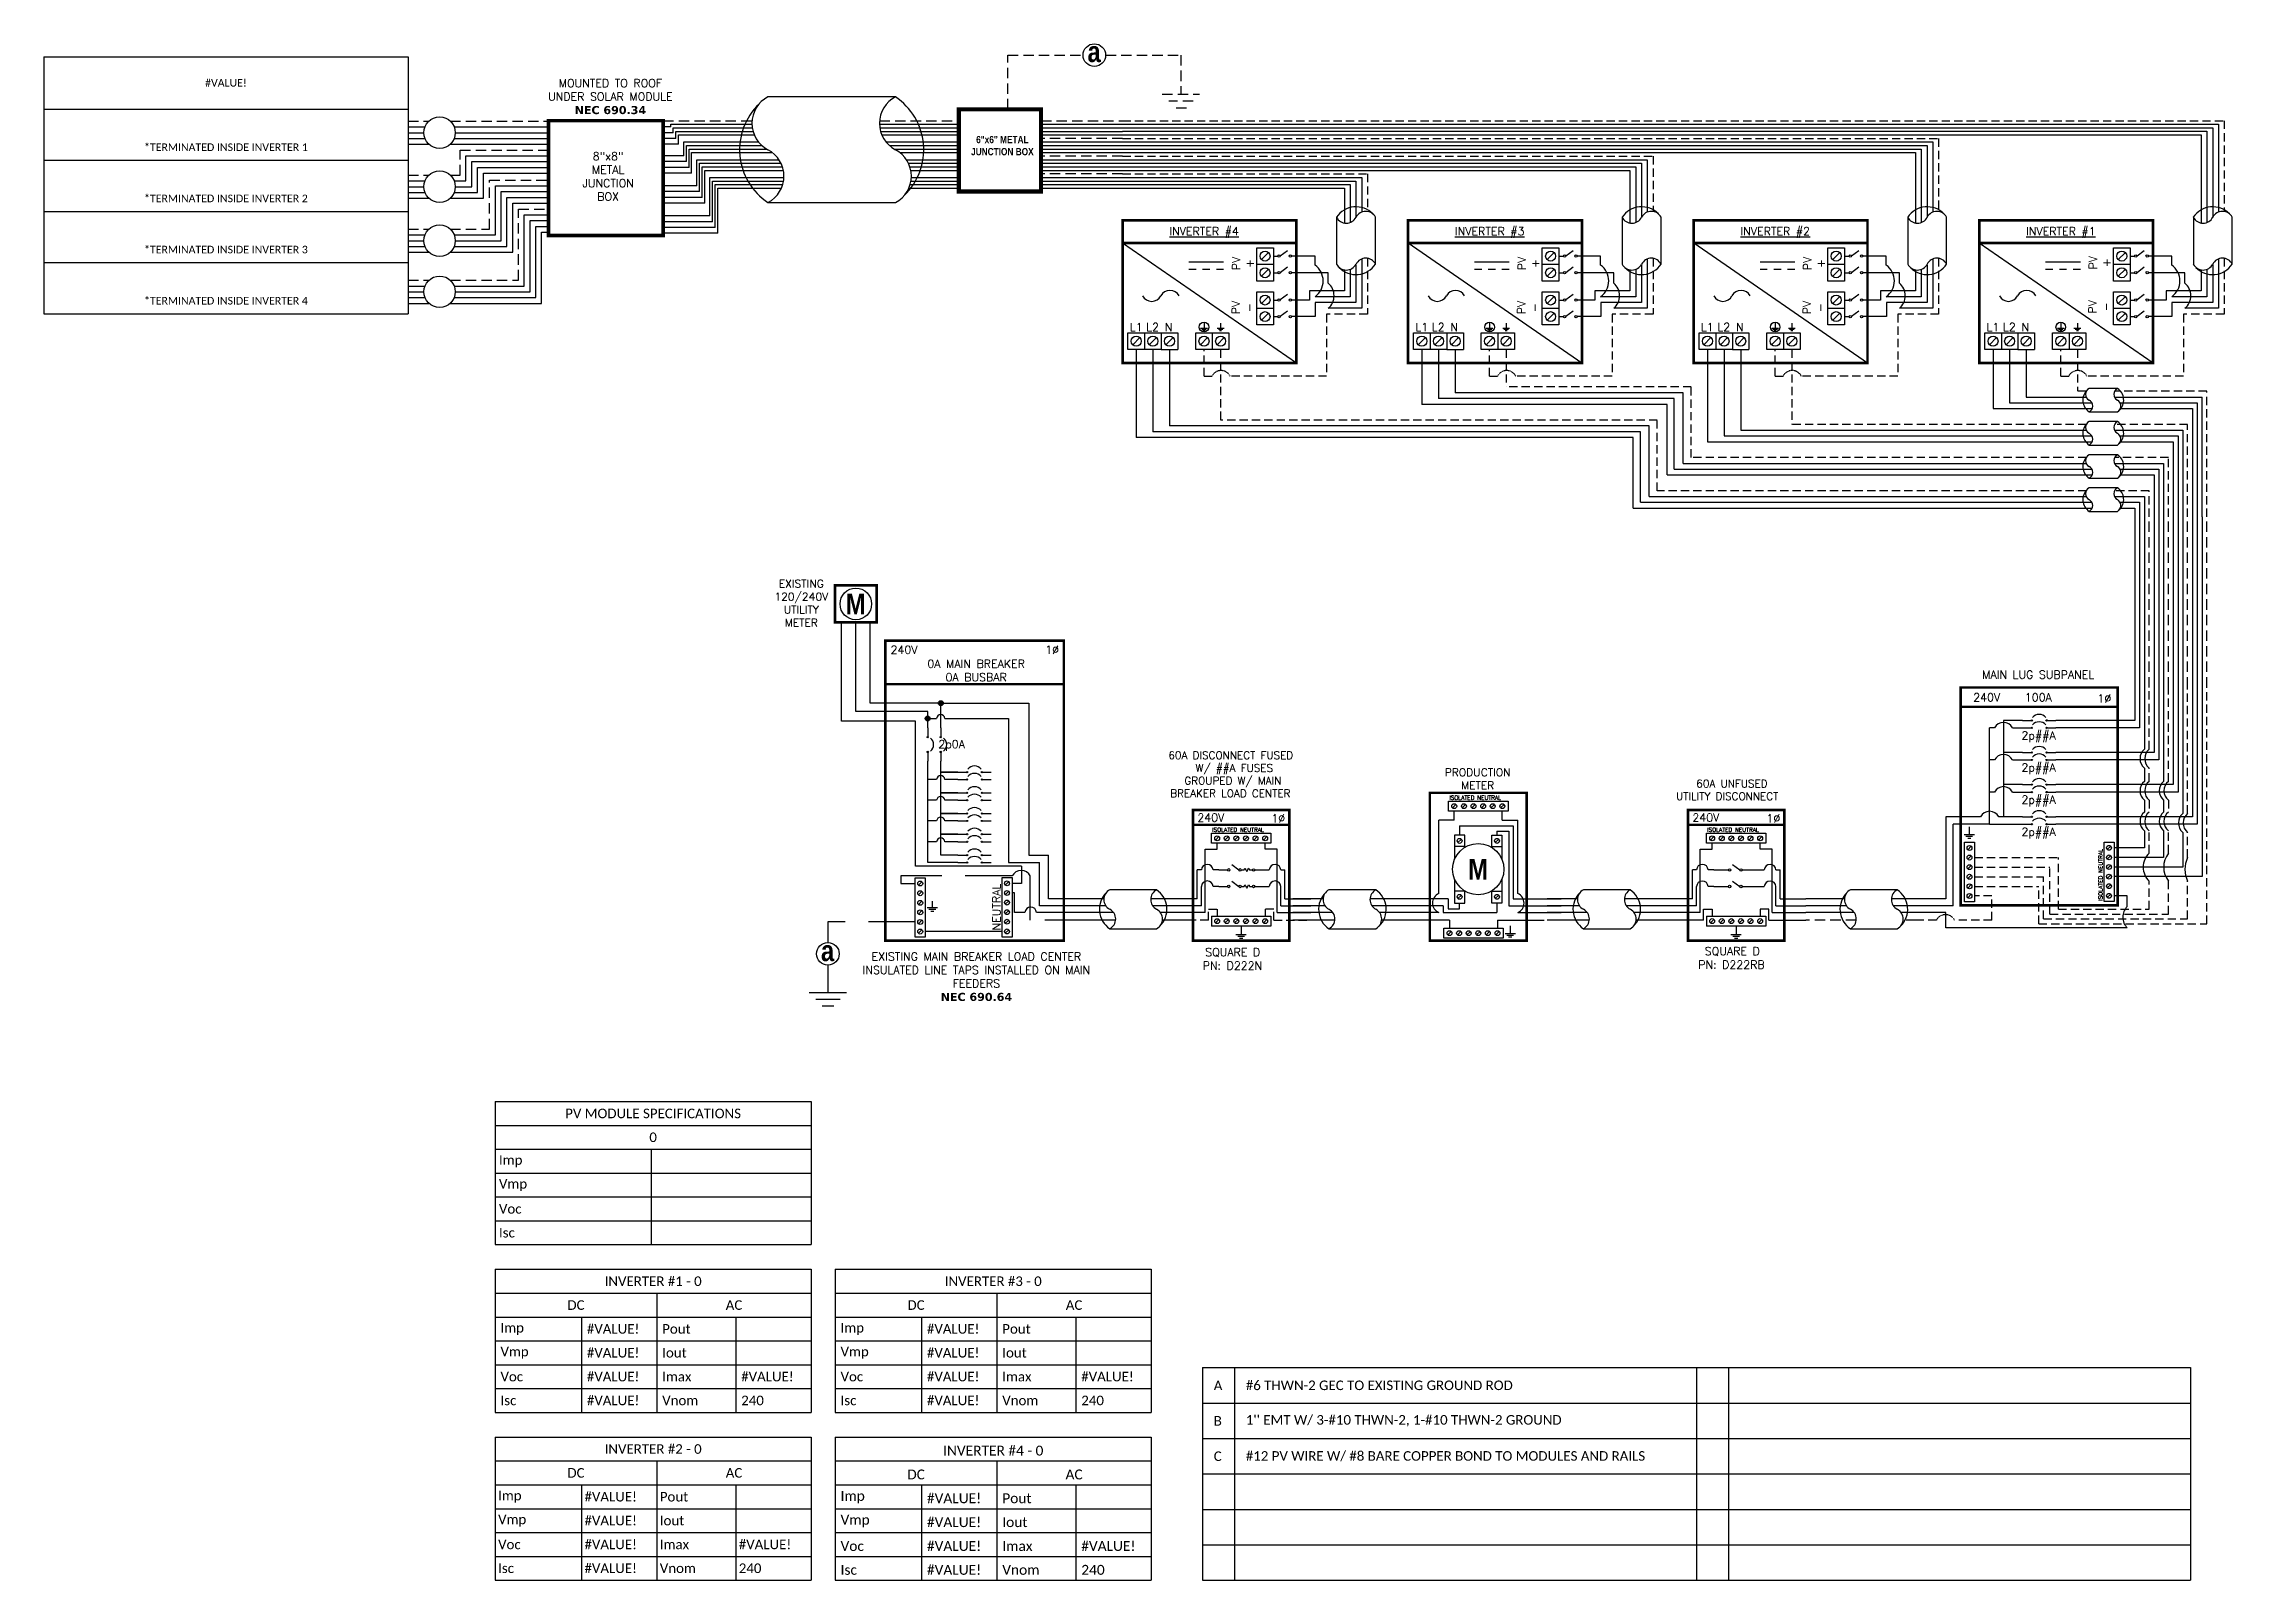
# Model space of a CAD drawing. Header units: feet. Extents: x 19662 to 20452, y 16033 to 16588.
import ezdxf

# ---------------------------------------------------------------- set-up
doc = ezdxf.new("R2010")
doc.units = ezdxf.units.FT
doc.header["$MEASUREMENT"] = 0
doc.linetypes.add('HIDDEN', pattern=[0.375, 0.25, -0.125])
for name, color, linetype in [('ONE LINE BLOCKS', 7, 'Continuous'), ('TABLES', 7, 'Continuous'), ('TEXT', 7, 'Continuous'), ('Z - TITLEBLOCK TXT', 7, 'Continuous')]:
    doc.layers.add(name, color=color, linetype=linetype)
doc.styles.add('ONE LINE TXT', font='techb___.ttf')
doc.styles.get("Standard").update_dxf_attribs({"font": 'simplex.shx'})

msp = doc.modelspace()

# ---------------------------------------------------------------- texts
at = {"layer": 'ONE LINE BLOCKS', "color": 1, "linetype": 'Continuous', "insert": (20008.04, 16555.18), "char_height": 2.6115, "width": 22.6368, "attachment_point": 2, "style": 'ONE LINE TXT'}
msp.add_mtext('6"x6" METAL JUNCTION BOX  ', dxfattribs=at)
at = {"layer": 'TEXT', "color": 1, "char_height": 2.9161, "attachment_point": 5}
for s, width, insert in [(' \\PMOUNTED TO ROOF \\PUNDER SOLAR MODULE\\P{\\fVerdana|b1|i0|c0|p34;NEC 690.34}', 71.6407, (19866.4, 16571.81)), ('8"x8" METAL JUNCTION BOX ', 0.4767, (19865.58, 16540.58))]:
    msp.add_mtext_dynamic_manual_height_columns(s, width=width, gutter_width=7.17, heights=[0], dxfattribs=dict(at, insert=insert))
at = {"layer": 'Z - TITLEBLOCK TXT', "color": 1, "linetype": 'Continuous', "insert": (20038.8, 16589.36), "char_height": 7.481, "attachment_point": 1, "style": 'ONE LINE TXT'}
msp.add_mtext_dynamic_manual_height_columns('{\\W1;\\C256;a}', width=0.1385, gutter_width=2.13, heights=[0], dxfattribs=at)

# ---------------------------------------------------------------- blocks, each defined once
blk = doc.blocks.new('*T20')
at = {"color": 9, "linetype": 'ByBlock', "lineweight": 30, "true_color": 0xa7bfde, "transparency": 16777216}
blk.add_line((0, 0), (131.64, 0), dxfattribs=at)
at = {"color": 0, "linetype": 'ByBlock', "lineweight": -2, "transparency": 16777216}
for p, q in [((0, 0), (0, -92.82)), ((131.64, 0), (131.64, -92.82)), ((0, -18.87), (131.64, -18.87)), ((0, -37.38), (131.64, -37.38)), ((0, -55.86), (131.64, -55.86)), ((0, -74.34), (131.64, -74.34)), ((0, -92.82), (131.64, -92.82))]:
    blk.add_line(p, q, dxfattribs=at)
at = {"color": 0, "transparency": 16777216, "char_height": 2.7406, "width": 125.0997, "attachment_point": 5}
for s, insert in [('{\\fCalibri|b0|i0|c0;#VALUE!', (65.82, -9.43)), ('{\\fCalibri|b0|i0|c0;^J^J*TERMINATED INSIDE INVERTER 1', (65.82, -28.12)), ('{\\fCalibri|b0|i0|c0;^J^J*TERMINATED INSIDE INVERTER 2', (65.82, -46.62)), ('{\\fCalibri|b0|i0|c0;^J^J*TERMINATED INSIDE INVERTER 3', (65.82, -65.1)), ('{\\fCalibri|b0|i0|c0;^J^J*TERMINATED INSIDE INVERTER 4', (65.82, -83.58))]:
    blk.add_mtext(s, dxfattribs=dict(at, insert=insert))
blk = doc.blocks.new('*U24')
at = {"color": 7, "linetype": 'Continuous'}
for p, q in [((-499.3, -1.61), (-2.62, -1.61)), ((-499.3, -4.82), (-7.87, -4.82)), ((-499.3, -9.64), (-132.05, -9.65)), ((-132.05, -9.65), (-132.05, -41.45)), ((-7.87, -4.82), (-7.87, -46.12)), ((-2.62, -1.61), (-2.62, -41.45)), ((-499.3, -12.86), (-137.3, -12.86)), ((-499.3, -17.69), (-261.48, -17.69)), ((-261.48, -17.69), (-261.48, -41.45)), ((-137.3, -12.86), (-137.3, -46.12)), ((-499.3, -20.9), (-266.73, -20.9)), ((-499.3, -25.73), (-390.92, -25.73)), ((-499.3, -28.95), (-396.16, -28.95)), ((-396.16, -28.95), (-396.16, -46.12)), ((-390.92, -25.73), (-390.92, -41.45)), ((-266.73, -20.9), (-266.73, -46.12)), ((-266.73, -28.95), (-266.73, -28.95)), ((-402.3, -43.76), (-402.3, -65)), ((-384.67, -65), (-384.67, -43.76)), ((-272.87, -43.76), (-272.87, -65)), ((-255.24, -65), (-255.24, -43.76)), ((-143.43, -43.76), (-143.43, -65)), ((-125.81, -65), (-125.81, -43.76)), ((-14, -43.76), (-14, -65)), ((3.63, -65), (3.63, -43.76)), ((-412.04, -61.37), (-422.67, -61.37)), ((-406.09, -68.91), (-422.67, -68.91)), ((-412.04, -65.48), (-412.04, -61.37)), ((-406.09, -73.63), (-406.09, -68.91)), ((-396.16, -67.36), (-396.16, -79.78)), ((-390.92, -62.69), (-390.92, -85.03)), ((-282.61, -61.37), (-293.24, -61.37)), ((-276.65, -68.91), (-293.24, -68.91)), ((-282.61, -65.48), (-282.61, -61.37)), ((-276.65, -73.63), (-276.65, -68.91)), ((-266.73, -67.36), (-266.73, -79.78)), ((-261.48, -62.69), (-261.48, -85.03)), ((-153.18, -61.37), (-163.81, -61.37)), ((-147.22, -68.91), (-163.81, -68.91)), ((-153.18, -65.48), (-153.18, -61.37)), ((-147.22, -73.63), (-147.22, -68.91)), ((-137.3, -67.36), (-137.3, -79.78)), ((-132.05, -62.69), (-132.05, -85.03)), ((-23.75, -61.37), (-34.38, -61.37)), ((-17.79, -68.91), (-34.38, -68.91)), ((-23.75, -65.48), (-23.75, -61.37)), ((-17.79, -73.63), (-17.79, -68.91)), ((-7.87, -67.36), (-7.87, -79.78)), ((-2.62, -62.69), (-2.62, -85.03)), ((-396.16, -79.78), (-412.04, -79.78)), ((-390.92, -85.03), (-406.09, -85.03)), ((-266.73, -79.78), (-282.61, -79.78)), ((-261.48, -85.03), (-276.65, -85.03)), ((-137.3, -79.78), (-153.18, -79.78)), ((-132.05, -85.03), (-147.22, -85.03)), ((-7.87, -79.78), (-23.75, -79.78)), ((-2.62, -85.03), (-17.79, -85.03)), ((-493.09, -103.7), (-493.09, -143.57)), ((-363.66, -103.7), (-363.66, -128.55)), ((-234.22, -103.7), (-234.22, -145.52)), ((-104.79, -103.7), (-104.79, -130.49)), ((-252.46, -128.55), (-363.66, -128.55)), ((-252.46, -160.54), (-252.46, -128.55)), ((-48.42, -121.33), (-61.23, -121.33)), ((-104.79, -130.49), (-59.86, -130.49)), ((-61.23, -131.97), (-48.42, -131.97)), ((-48.42, -136.36), (-61.23, -136.36)), ((-47.05, -130.49), (-14.42, -130.49)), ((-14.42, -130.49), (-14.42, -179.5)), ((-267.85, -143.57), (-493.09, -143.57)), ((-267.85, -175.56), (-267.85, -143.57)), ((-234.22, -145.52), (-59.86, -145.52)), ((-61.23, -146.99), (-48.42, -146.99)), ((-47.05, -145.52), (-23.12, -145.52)), ((-23.12, -145.52), (-23.12, -179.5)), ((-48.42, -151.38), (-61.23, -151.38)), ((-252.46, -160.54), (-59.86, -160.54)), ((-61.23, -162.01), (-48.42, -162.01)), ((-48.42, -166.41), (-61.23, -166.41)), ((-47.05, -160.54), (-31.82, -160.54)), ((-31.82, -160.54), (-31.82, -179.5)), ((-267.85, -175.56), (-59.86, -175.56)), ((-61.23, -177.04), (-48.42, -177.04)), ((-47.05, -175.56), (-40.52, -175.56)), ((-40.52, -175.56), (-40.52, -179.5))]:
    blk.add_line(p, q, dxfattribs=at)
at = {"color": 253, "linetype": 'Continuous'}
for p, q in [((-499.3, -3.21), (-5.24, -3.22)), ((-499.3, -6.43), (-10.49, -6.43)), ((-10.49, -6.43), (-10.49, -46.35)), ((-5.24, -3.22), (-5.24, -43.86)), ((-499.3, -11.25), (-134.67, -11.25)), ((-499.3, -14.47), (-139.92, -14.47)), ((-499.3, -19.3), (-264.11, -19.3)), ((-264.11, -19.3), (-264.11, -43.86)), ((-139.92, -14.47), (-139.92, -46.35)), ((-134.67, -11.25), (-134.67, -43.86)), ((-499.3, -22.52), (-269.35, -22.52)), ((-499.3, -27.34), (-393.54, -27.34)), ((-393.54, -27.34), (-393.54, -43.86)), ((-269.35, -22.52), (-269.35, -46.35)), ((-264.11, -27.34), (-264.11, -27.34)), ((-499.3, -30.56), (-398.78, -30.56)), ((-398.78, -30.56), (-398.78, -46.35)), ((-269.35, -30.56), (-269.35, -30.56)), ((-398.78, -67.59), (-398.78, -77.16)), ((-393.54, -65.11), (-393.54, -82.41)), ((-269.35, -67.59), (-269.35, -77.16)), ((-264.11, -65.11), (-264.11, -82.41)), ((-139.92, -67.59), (-139.92, -77.16)), ((-134.67, -65.11), (-134.67, -82.41)), ((-10.49, -67.59), (-10.49, -77.16)), ((-5.24, -65.11), (-5.24, -82.41)), ((-398.78, -77.16), (-414.62, -77.16)), ((-414.62, -77.16), (-414.62, -81.27)), ((-269.35, -77.16), (-285.19, -77.16)), ((-285.19, -77.16), (-285.19, -81.27)), ((-139.92, -77.16), (-155.76, -77.16)), ((-155.76, -77.16), (-155.76, -81.27)), ((-10.49, -77.16), (-26.32, -77.16)), ((-26.32, -77.16), (-26.32, -81.27)), ((-414.62, -81.27), (-422.67, -81.27)), ((-412, -88.8), (-422.67, -88.8)), ((-393.54, -82.41), (-412, -82.41)), ((-412, -82.41), (-412, -88.8)), ((-285.19, -81.27), (-293.24, -81.27)), ((-282.57, -88.8), (-293.24, -88.8)), ((-264.11, -82.41), (-282.57, -82.41)), ((-282.57, -82.41), (-282.57, -88.8)), ((-155.76, -81.27), (-163.81, -81.27)), ((-153.13, -88.8), (-163.81, -88.8)), ((-134.67, -82.41), (-153.13, -82.41)), ((-153.13, -82.41), (-153.13, -88.8)), ((-26.32, -81.27), (-34.38, -81.27)), ((-23.7, -88.8), (-34.38, -88.8)), ((-5.24, -82.41), (-23.7, -82.41)), ((-23.7, -82.41), (-23.7, -88.8)), ((-478.02, -103.7), (-478.02, -138.32)), ((-348.59, -103.7), (-348.59, -123.29)), ((-219.15, -103.7), (-219.15, -140.26)), ((-89.72, -103.7), (-89.72, -125.23)), ((-245.18, -123.29), (-348.59, -123.29)), ((-245.18, -155.28), (-245.18, -123.29)), ((-89.72, -125.23), (-62.57, -125.23)), ((-49.75, -125.23), (-10.07, -125.23)), ((-10.07, -179.5), (-10.07, -125.23)), ((-260.57, -138.32), (-478.02, -138.32)), ((-260.57, -170.3), (-260.57, -138.32)), ((-219.15, -140.26), (-62.57, -140.26)), ((-49.75, -140.26), (-18.77, -140.26)), ((-18.77, -140.26), (-18.77, -179.5)), ((-245.18, -155.28), (-62.57, -155.28)), ((-49.75, -155.28), (-27.47, -155.28)), ((-27.47, -155.28), (-27.47, -179.5)), ((-260.57, -170.3), (-62.57, -170.3)), ((-49.75, -170.3), (-36.17, -170.3)), ((-36.17, -170.3), (-36.17, -179.5))]:
    blk.add_line(p, q, dxfattribs=at)
at = {"color": 10, "linetype": 'Continuous'}
for p, q in [((-485.55, -103.7), (-485.55, -140.95)), ((-356.12, -103.7), (-356.12, -125.92)), ((-226.69, -103.7), (-226.69, -142.89)), ((-97.26, -103.7), (-97.26, -127.86)), ((-249.24, -125.92), (-356.12, -125.92)), ((-249.24, -157.91), (-249.24, -125.92)), ((-97.26, -127.86), (-59.99, -127.86)), ((-47.18, -127.86), (-12.24, -127.86)), ((-12.24, -127.86), (-12.24, -179.5)), ((-264.63, -140.95), (-485.55, -140.95)), ((-264.63, -172.93), (-264.63, -140.95)), ((-226.69, -142.89), (-59.99, -142.89)), ((-47.18, -142.89), (-20.94, -142.89)), ((-20.94, -142.89), (-20.94, -179.5)), ((-249.24, -157.91), (-59.99, -157.91)), ((-47.18, -157.91), (-29.64, -157.91)), ((-29.64, -157.91), (-29.64, -179.5)), ((-264.63, -172.93), (-59.99, -172.93)), ((-47.18, -172.93), (-38.34, -172.93)), ((-38.34, -172.93), (-38.34, -179.5))]:
    blk.add_line(p, q, dxfattribs=at)
at = {"color": 7, "linetype": 'Continuous'}
for centre, radius, start, end in [((-393.48, -49.61), 10.58, 43.97324, 146.42648), ((-264.05, -49.61), 10.58, 43.97324, 146.42648), ((-134.62, -49.61), 10.58, 43.97324, 146.42648), ((-5.19, -49.61), 10.58, 43.97324, 146.42648), ((-393.48, -59.15), 10.58, 223.97324, 326.42648), ((-264.05, -59.15), 10.58, 223.97324, 326.42648), ((-134.62, -59.15), 10.58, 223.97324, 326.42648), ((-5.19, -59.15), 10.58, 223.97324, 326.42648), ((-57.7, -126.65), 6.38, 133.97324, 236.42648), ((-51.94, -126.65), 6.38, 313.97324, 56.42648), ((-57.7, -141.67), 6.38, 133.97324, 236.42648), ((-51.94, -141.67), 6.38, 313.97324, 56.42648), ((-57.7, -156.7), 6.38, 133.97324, 236.42648), ((-51.94, -156.7), 6.38, 313.97324, 56.42648), ((-57.7, -171.72), 6.38, 133.97324, 236.42648), ((-51.94, -171.72), 6.38, 313.97324, 56.42648)]:
    blk.add_arc(centre, radius, start, end, dxfattribs=at)
at = {"layer": 'ONE LINE BLOCKS', "lineweight": 50, "const_width": 1.19}
for points in [[(-499.3, -109.86), (-499.3, -45.21), (-420.53, -45.21), (-420.53, -109.86)], [(-499.3, -55.49), (-499.3, -45.21), (-420.53, -45.21), (-420.53, -55.49)], [(-369.87, -109.86), (-369.87, -45.21), (-291.1, -45.21), (-291.1, -109.86)], [(-369.87, -55.49), (-369.87, -45.21), (-291.1, -45.21), (-291.1, -55.49)], [(-240.44, -109.86), (-240.44, -45.21), (-161.67, -45.21), (-161.67, -109.86)], [(-240.44, -55.49), (-240.44, -45.21), (-161.67, -45.21), (-161.67, -55.49)], [(-111.01, -109.86), (-111.01, -45.21), (-32.24, -45.21), (-32.24, -109.86)], [(-111.01, -55.49), (-111.01, -45.21), (-32.24, -45.21), (-32.24, -55.49)]]:
    blk.add_lwpolyline(points, close=True, dxfattribs=at)
at = {"layer": 'TEXT', "color": 92, "linetype": 'HIDDEN', "ltscale": 15}
for p, q in [((-499.3, 0), (0, 0)), ((0, 0), (0, -41.16)), ((-499.3, -8.04), (-129.43, -8.04)), ((-129.43, -8.04), (-129.43, -41.16)), ((-499.3, -16.08), (-258.86, -16.08)), ((-258.86, -16.08), (-258.86, -41.16)), ((-499.3, -24.13), (-388.29, -24.13)), ((-388.29, -24.13), (-388.29, -41.16)), ((-388.29, -62.4), (-388.29, -87.65)), ((-258.86, -62.4), (-258.86, -87.65)), ((-129.43, -62.4), (-129.43, -87.65)), ((0, -62.4), (0, -87.65)), ((-388.29, -87.65), (-406.8, -87.65)), ((-406.8, -87.65), (-406.8, -115.73)), ((-258.86, -87.65), (-277.37, -87.65)), ((-277.37, -87.65), (-277.37, -115.73)), ((-129.43, -87.65), (-147.94, -87.65)), ((-147.94, -87.65), (-147.94, -115.73)), ((0, -87.65), (-18.51, -87.65)), ((-18.51, -87.65), (-18.51, -115.73)), ((-462.38, -115.73), (-462.38, -103.7)), ((-454.85, -103.7), (-454.85, -135.69)), ((-332.95, -115.73), (-332.95, -103.7)), ((-325.41, -103.7), (-325.41, -120.66)), ((-203.52, -115.73), (-203.52, -103.7)), ((-195.98, -103.7), (-195.98, -137.63)), ((-74.09, -115.73), (-74.09, -103.7)), ((-66.55, -103.7), (-66.55, -122.6)), ((-462.38, -115.73), (-458.78, -115.73)), ((-406.8, -115.73), (-450.54, -115.73)), ((-332.95, -115.73), (-329.35, -115.73)), ((-277.37, -115.73), (-321.11, -115.73)), ((-203.52, -115.73), (-199.92, -115.73)), ((-147.94, -115.73), (-191.68, -115.73)), ((-74.09, -115.73), (-70.48, -115.73)), ((-18.51, -115.73), (-62.25, -115.73)), ((-241.54, -120.66), (-325.41, -120.66)), ((-241.54, -152.65), (-241.54, -120.66)), ((-62.5, -122.6), (-66.55, -122.6)), ((-7.89, -122.6), (-49.68, -122.6)), ((-7.89, -179.5), (-7.89, -122.6)), ((-256.93, -135.69), (-454.85, -135.69)), ((-256.93, -167.67), (-256.93, -135.69)), ((-62.5, -137.63), (-195.98, -137.63)), ((-16.59, -137.63), (-49.68, -137.63)), ((-16.59, -179.5), (-16.59, -137.63)), ((-62.5, -152.65), (-241.54, -152.65)), ((-25.29, -152.65), (-49.68, -152.65)), ((-25.29, -179.5), (-25.29, -152.65)), ((-62.5, -167.67), (-256.93, -167.67)), ((-33.99, -167.67), (-49.68, -167.67)), ((-33.99, -179.5), (-33.99, -167.67))]:
    blk.add_line(p, q, dxfattribs=at)
at = {"layer": 'TEXT', "color": 92, "linetype": 'Continuous', "flags": 128}
for points in [[(-463.92, -94.05), (-460.85, -94.05)], [(-461.38, -94.62), (-463.38, -94.62)], [(-462.38, -91.75), (-462.38, -94.05)], [(-456.38, -94.05), (-453.31, -94.05)], [(-453.84, -94.62), (-455.85, -94.62)], [(-454.84, -91.75), (-454.85, -94.05)], [(-334.49, -94.05), (-331.41, -94.05)], [(-331.95, -94.62), (-333.95, -94.62)], [(-332.95, -91.75), (-332.95, -94.05)], [(-326.95, -94.05), (-323.88, -94.05)], [(-324.41, -94.62), (-326.42, -94.62)], [(-325.41, -91.75), (-325.42, -94.05)], [(-205.05, -94.05), (-201.98, -94.05)], [(-203.52, -91.75), (-203.52, -94.05)], [(-197.52, -94.05), (-194.45, -94.05)], [(-195.98, -91.75), (-195.98, -94.05)], [(-75.62, -94.05), (-72.55, -94.05)], [(-73.08, -94.62), (-75.09, -94.62)], [(-74.08, -91.75), (-74.09, -94.05)], [(-68.09, -94.05), (-65.02, -94.05)], [(-65.55, -94.62), (-67.56, -94.62)], [(-66.55, -91.75), (-66.55, -94.05)]]:
    blk.add_lwpolyline(points, dxfattribs=at)
at = {"layer": 'TEXT', "color": 92, "linetype": 'HIDDEN', "flags": 128}
for points in [[(-461.91, -95.19), (-462.85, -95.19)], [(-454.38, -95.19), (-455.32, -95.19)], [(-332.48, -95.19), (-333.42, -95.19)], [(-324.94, -95.19), (-325.89, -95.19)], [(-202.51, -94.62), (-204.52, -94.62)], [(-203.05, -95.19), (-203.99, -95.19)], [(-194.98, -94.62), (-196.99, -94.62)], [(-195.51, -95.19), (-196.46, -95.19)], [(-73.62, -95.19), (-74.56, -95.19)], [(-66.08, -95.19), (-67.02, -95.19)]]:
    blk.add_lwpolyline(points, dxfattribs=at)
at = {"layer": 'TEXT', "color": 92, "linetype": 'Continuous'}
for centre in [(-462.38, -93.5), (-332.95, -93.5), (-203.52, -93.5), (-74.09, -93.5)]:
    blk.add_circle(centre, 2.17, dxfattribs=at)
at = {"layer": 'TEXT', "color": 92, "linetype": 'HIDDEN', "ltscale": 0.3}
for centre in [(-454.66, -117.89), (-325.23, -117.89), (-195.8, -117.89), (-66.36, -117.89)]:
    blk.add_arc(centre, 4.65, 27.66392, 152.33608, dxfattribs=at)
at = {"layer": 'Z - TITLEBLOCK TXT', "color": 7, "linetype": 'Continuous'}
for p, q in [((-420.53, -109.86), (-499.3, -55.49)), ((-291.1, -109.86), (-369.87, -55.49)), ((-161.67, -109.86), (-240.44, -55.49)), ((-32.24, -109.86), (-111.01, -55.49)), ((-453.48, -64.1), (-469.25, -64.1)), ((-465.95, -67.51), (-469.25, -67.51)), ((-459.72, -67.51), (-463.01, -67.51)), ((-453.48, -67.51), (-456.78, -67.51)), ((-324.05, -64.1), (-339.82, -64.1)), ((-336.52, -67.51), (-339.82, -67.51)), ((-330.29, -67.51), (-333.58, -67.51)), ((-324.05, -67.51), (-327.34, -67.51)), ((-194.62, -64.1), (-210.38, -64.1)), ((-207.09, -67.51), (-210.38, -67.51)), ((-200.85, -67.51), (-204.15, -67.51)), ((-194.62, -67.51), (-197.91, -67.51)), ((-65.19, -64.1), (-80.95, -64.1)), ((-77.66, -67.51), (-80.95, -67.51)), ((-71.42, -67.51), (-74.72, -67.51)), ((-65.19, -67.51), (-68.48, -67.51))]:
    blk.add_line(p, q, dxfattribs=at)
at = {"layer": 'Z - TITLEBLOCK TXT', "color": 1, "linetype": 'Continuous'}
for p, q in [((-438.49, -72.67), (-438.49, -57.6)), ((-438.49, -57.6), (-430.95, -57.6)), ((-438.49, -72.67), (-438.49, -57.6)), ((-430.95, -57.6), (-430.95, -72.67)), ((-430.95, -57.6), (-430.95, -65.14)), ((-424.53, -58.91), (-427.79, -61.35)), ((-309.06, -72.67), (-309.06, -57.6)), ((-309.06, -57.6), (-301.52, -57.6)), ((-309.06, -72.67), (-309.06, -57.6)), ((-301.52, -57.6), (-301.52, -72.67)), ((-301.52, -57.6), (-301.52, -65.14)), ((-295.09, -58.91), (-298.36, -61.35)), ((-179.62, -72.67), (-179.62, -57.6)), ((-179.62, -57.6), (-172.09, -57.6)), ((-179.62, -72.67), (-179.62, -57.6)), ((-172.09, -57.6), (-172.09, -72.67)), ((-172.09, -57.6), (-172.09, -65.14)), ((-165.66, -58.91), (-168.93, -61.35)), ((-50.19, -72.67), (-50.19, -57.6)), ((-50.19, -57.6), (-42.66, -57.6)), ((-50.19, -72.67), (-50.19, -57.6)), ((-42.66, -57.6), (-42.66, -72.67)), ((-42.66, -57.6), (-42.66, -65.14)), ((-36.23, -58.91), (-39.49, -61.35)), ((-430.95, -65.14), (-438.49, -65.14)), ((-430.95, -61.37), (-428.91, -61.37)), ((-430.95, -68.91), (-428.91, -68.91)), ((-424.53, -66.45), (-427.79, -68.89)), ((-301.52, -65.14), (-309.06, -65.14)), ((-301.52, -61.37), (-299.48, -61.37)), ((-301.52, -68.91), (-299.48, -68.91)), ((-295.09, -66.45), (-298.36, -68.89)), ((-172.09, -65.14), (-179.62, -65.14)), ((-172.09, -61.37), (-170.05, -61.37)), ((-172.09, -68.91), (-170.05, -68.91)), ((-165.66, -66.45), (-168.93, -68.89)), ((-42.66, -65.14), (-50.19, -65.14)), ((-42.66, -61.37), (-40.62, -61.37)), ((-42.66, -68.91), (-40.62, -68.91)), ((-36.23, -66.45), (-39.49, -68.89)), ((-430.95, -72.67), (-438.49, -72.67)), ((-438.49, -92.57), (-438.49, -77.5)), ((-438.49, -77.5), (-430.95, -77.5)), ((-430.95, -77.5), (-430.95, -85.04)), ((-424.53, -78.81), (-427.79, -81.25)), ((-301.52, -72.67), (-309.06, -72.67)), ((-309.06, -92.57), (-309.06, -77.5)), ((-309.06, -77.5), (-301.52, -77.5)), ((-301.52, -77.5), (-301.52, -85.04)), ((-295.09, -78.81), (-298.36, -81.25)), ((-172.09, -72.67), (-179.62, -72.67)), ((-179.62, -92.57), (-179.62, -77.5)), ((-179.62, -77.5), (-172.09, -77.5)), ((-172.09, -77.5), (-172.09, -85.04)), ((-165.66, -78.81), (-168.93, -81.25)), ((-42.66, -72.67), (-50.19, -72.67)), ((-50.19, -92.57), (-50.19, -77.5)), ((-50.19, -77.5), (-42.66, -77.5)), ((-42.66, -77.5), (-42.66, -85.04)), ((-36.23, -78.81), (-39.49, -81.25)), ((-430.95, -85.04), (-438.49, -85.04)), ((-430.95, -81.27), (-428.91, -81.27)), ((-430.95, -85.04), (-430.95, -92.57)), ((-430.95, -88.8), (-428.91, -88.8)), ((-424.53, -86.34), (-427.79, -88.78)), ((-301.52, -85.04), (-309.06, -85.04)), ((-301.52, -81.27), (-299.48, -81.27)), ((-301.52, -85.04), (-301.52, -92.57)), ((-301.52, -88.8), (-299.48, -88.8)), ((-295.09, -86.34), (-298.36, -88.78)), ((-172.09, -85.04), (-179.62, -85.04)), ((-172.09, -81.27), (-170.05, -81.27)), ((-172.09, -85.04), (-172.09, -92.57)), ((-172.09, -88.8), (-170.05, -88.8)), ((-165.66, -86.34), (-168.93, -88.78)), ((-42.66, -85.04), (-50.19, -85.04)), ((-42.66, -81.27), (-40.62, -81.27)), ((-42.66, -85.04), (-42.66, -92.57)), ((-42.66, -88.8), (-40.62, -88.8)), ((-36.23, -86.34), (-39.49, -88.78)), ((-496.85, -96.16), (-481.78, -96.16)), ((-496.85, -103.7), (-496.85, -96.16)), ((-496.85, -96.16), (-489.32, -96.16)), ((-489.32, -96.16), (-489.32, -103.7)), ((-481.78, -96.16), (-481.78, -103.7)), ((-481.78, -96.16), (-474.25, -96.16)), ((-474.25, -96.16), (-474.25, -103.7)), ((-466.15, -96.16), (-451.08, -96.16)), ((-466.15, -103.7), (-466.15, -96.16)), ((-466.15, -96.16), (-458.61, -96.16)), ((-458.61, -96.16), (-458.61, -103.7)), ((-451.08, -96.16), (-451.08, -103.7)), ((-430.95, -92.57), (-438.49, -92.57)), ((-367.42, -96.16), (-352.35, -96.16)), ((-367.42, -103.7), (-367.42, -96.16)), ((-367.42, -96.16), (-359.89, -96.16)), ((-359.89, -96.16), (-359.89, -103.7)), ((-352.35, -96.16), (-352.35, -103.7)), ((-352.35, -96.16), (-344.82, -96.16)), ((-344.82, -96.16), (-344.82, -103.7)), ((-336.72, -96.16), (-321.65, -96.16)), ((-336.72, -103.7), (-336.72, -96.16)), ((-336.72, -96.16), (-329.18, -96.16)), ((-329.18, -96.16), (-329.18, -103.7)), ((-321.65, -96.16), (-321.65, -103.7)), ((-301.52, -92.57), (-309.06, -92.57)), ((-237.99, -96.16), (-222.92, -96.16)), ((-237.99, -103.7), (-237.99, -96.16)), ((-237.99, -96.16), (-230.46, -96.16)), ((-230.46, -96.16), (-230.46, -103.7)), ((-222.92, -96.16), (-222.92, -103.7)), ((-222.92, -96.16), (-215.39, -96.16)), ((-215.39, -96.16), (-215.39, -103.7)), ((-207.28, -96.16), (-192.22, -96.16)), ((-207.28, -103.7), (-207.28, -96.16)), ((-207.28, -96.16), (-199.75, -96.16)), ((-199.75, -96.16), (-199.75, -103.7)), ((-192.22, -96.16), (-192.22, -103.7)), ((-172.09, -92.57), (-179.62, -92.57)), ((-108.56, -96.16), (-93.49, -96.16)), ((-108.56, -103.7), (-108.56, -96.16)), ((-108.56, -96.16), (-101.02, -96.16)), ((-101.02, -96.16), (-101.02, -103.7)), ((-93.49, -96.16), (-93.49, -103.7)), ((-93.49, -96.16), (-85.96, -96.16)), ((-85.96, -96.16), (-85.96, -103.7)), ((-77.85, -96.16), (-62.78, -96.16)), ((-77.85, -103.7), (-77.85, -96.16)), ((-77.85, -96.16), (-70.32, -96.16)), ((-70.32, -96.16), (-70.32, -103.7)), ((-62.78, -96.16), (-62.78, -103.7)), ((-42.66, -92.57), (-50.19, -92.57)), ((-481.78, -103.7), (-496.85, -103.7)), ((-481.78, -103.7), (-474.25, -103.7)), ((-451.08, -103.7), (-466.15, -103.7)), ((-352.35, -103.7), (-367.42, -103.7)), ((-352.35, -103.7), (-344.82, -103.7)), ((-321.65, -103.7), (-336.72, -103.7)), ((-222.92, -103.7), (-237.99, -103.7)), ((-222.92, -103.7), (-215.39, -103.7)), ((-192.22, -103.7), (-207.28, -103.7)), ((-93.49, -103.7), (-108.56, -103.7)), ((-93.49, -103.7), (-85.96, -103.7)), ((-62.78, -103.7), (-77.85, -103.7))]:
    blk.add_line(p, q, dxfattribs=at)
at = {"layer": 'Z - TITLEBLOCK TXT', "color": 4, "linetype": 'Continuous'}
for p, q in [((-433.11, -59.77), (-436.33, -62.98)), ((-433.11, -67.3), (-436.33, -70.51)), ((-303.68, -59.77), (-306.9, -62.98)), ((-303.68, -67.3), (-306.9, -70.51)), ((-174.25, -59.77), (-177.46, -62.98)), ((-174.25, -67.3), (-177.46, -70.51)), ((-44.82, -59.77), (-48.03, -62.98)), ((-44.82, -67.3), (-48.03, -70.51)), ((-433.11, -79.66), (-436.33, -82.88)), ((-433.11, -87.2), (-436.33, -90.41)), ((-303.68, -79.66), (-306.9, -82.88)), ((-303.68, -87.2), (-306.9, -90.41)), ((-174.25, -79.66), (-177.46, -82.88)), ((-174.25, -87.2), (-177.46, -90.41)), ((-44.82, -79.66), (-48.03, -82.88)), ((-44.82, -87.2), (-48.03, -90.41)), ((-491.48, -98.32), (-494.69, -101.54)), ((-483.94, -98.32), (-487.16, -101.54)), ((-476.41, -98.32), (-479.62, -101.54)), ((-460.77, -98.32), (-463.99, -101.54)), ((-453.24, -98.32), (-456.45, -101.54)), ((-362.05, -98.32), (-365.26, -101.54)), ((-354.51, -98.32), (-357.73, -101.54)), ((-346.98, -98.32), (-350.19, -101.54)), ((-331.34, -98.32), (-334.56, -101.54)), ((-323.81, -98.32), (-327.02, -101.54)), ((-232.62, -98.32), (-235.83, -101.54)), ((-225.08, -98.32), (-228.3, -101.54)), ((-217.55, -98.32), (-220.76, -101.54)), ((-201.91, -98.32), (-205.12, -101.54)), ((-194.38, -98.32), (-197.59, -101.54)), ((-103.19, -98.32), (-106.4, -101.54)), ((-95.65, -98.32), (-98.86, -101.54)), ((-88.12, -98.32), (-91.33, -101.54)), ((-72.48, -98.32), (-75.69, -101.54)), ((-64.94, -98.32), (-68.16, -101.54))]:
    blk.add_line(p, q, dxfattribs=at)
for centre in [(-434.72, -61.37), (-305.29, -61.37), (-175.86, -61.37), (-46.43, -61.37), (-434.72, -68.91), (-305.29, -68.91), (-175.86, -68.91), (-46.43, -68.91), (-434.72, -81.27), (-305.29, -81.27), (-175.86, -81.27), (-46.43, -81.27), (-434.72, -88.8), (-305.29, -88.8), (-175.86, -88.8), (-46.43, -88.8), (-493.09, -99.93), (-485.55, -99.93), (-478.02, -99.93), (-462.38, -99.93), (-454.85, -99.93), (-363.66, -99.93), (-356.12, -99.93), (-348.59, -99.93), (-332.95, -99.93), (-325.41, -99.93), (-234.22, -99.93), (-226.69, -99.93), (-219.15, -99.93), (-203.52, -99.93), (-195.98, -99.93), (-104.79, -99.93), (-97.26, -99.93), (-89.72, -99.93), (-74.09, -99.93), (-66.55, -99.93)]:
    blk.add_circle(centre, 2.27, dxfattribs=at)
at = {"layer": 'Z - TITLEBLOCK TXT', "color": 1, "linetype": 'Continuous'}
for centre in [(-428.37, -61.37), (-428.37, -68.91), (-423.22, -61.37), (-423.22, -68.91), (-298.94, -61.37), (-298.94, -68.91), (-293.78, -61.37), (-293.78, -68.91), (-169.51, -61.37), (-169.51, -68.91), (-164.35, -61.37), (-164.35, -68.91), (-40.08, -61.37), (-40.08, -68.91), (-34.92, -61.37), (-34.92, -68.91), (-428.37, -81.27), (-428.37, -88.8), (-423.22, -81.27), (-423.22, -88.8), (-298.94, -81.27), (-298.94, -88.8), (-293.78, -81.27), (-293.78, -88.8), (-169.51, -81.27), (-169.51, -88.8), (-164.35, -81.27), (-164.35, -88.8), (-40.08, -81.27), (-40.08, -88.8), (-34.92, -81.27), (-34.92, -88.8)]:
    blk.add_circle(centre, 0.541, dxfattribs=at)
at = {"layer": 'Z - TITLEBLOCK TXT', "linetype": 'Continuous'}
for centre, radius, start, end in [((-397.89, -41.45), 4.98, 207.66392, 332.33608), ((-389.08, -46.07), 4.98, 27.66392, 152.33608), ((-268.46, -41.45), 4.98, 207.66392, 332.33608), ((-259.64, -46.07), 4.98, 27.66392, 152.33608), ((-139.03, -41.45), 4.98, 207.66392, 332.33608), ((-130.21, -46.07), 4.98, 27.66392, 152.33608), ((-9.6, -41.45), 4.98, 207.66392, 332.33608), ((-0.78, -46.07), 4.98, 27.66392, 152.33608), ((-417.17, -72.63), 8.8, 305.65052, 54.34948), ((-397.89, -62.69), 4.98, 207.66392, 332.33608), ((-389.08, -67.31), 4.98, 27.66392, 152.33608), ((-287.74, -72.63), 8.8, 305.65052, 54.34948), ((-268.46, -62.69), 4.98, 207.66392, 332.33608), ((-259.64, -67.31), 4.98, 27.66392, 152.33608), ((-158.31, -72.63), 8.8, 305.65052, 54.34948), ((-139.03, -62.69), 4.98, 207.66392, 332.33608), ((-130.21, -67.31), 4.98, 27.66392, 152.33608), ((-28.88, -72.63), 8.8, 305.65052, 54.34948), ((-9.6, -62.69), 4.98, 207.66392, 332.33608), ((-0.78, -67.31), 4.98, 27.66392, 152.33608), ((-477.83, -81.55), 4.65, 27.66392, 152.33608), ((-410.86, -79.33), 7.43, 309.93385, 50.06615), ((-348.4, -81.55), 4.65, 27.66392, 152.33608), ((-281.43, -79.33), 7.43, 309.93385, 50.06615), ((-218.97, -81.55), 4.65, 27.66392, 152.33608), ((-151.99, -79.33), 7.43, 309.93385, 50.06615), ((-89.54, -81.55), 4.65, 27.66392, 152.33608), ((-22.56, -79.33), 7.43, 309.93385, 50.06615), ((-486.07, -77.23), 4.65, 207.66392, 332.33608), ((-356.64, -77.23), 4.65, 207.66392, 332.33608), ((-227.21, -77.23), 4.65, 207.66392, 332.33608), ((-97.77, -77.23), 4.65, 207.66392, 332.33608), ((-59.84, -123.99), 3, 117.66392, 242.33608), ((-62.62, -129.31), 3, 297.66392, 62.33608), ((-47.02, -123.99), 3, 117.66392, 242.33608), ((-49.81, -129.31), 3, 297.66392, 62.33608), ((-59.84, -139.02), 3, 117.66392, 242.33608), ((-47.02, -139.02), 3, 117.66392, 242.33608), ((-62.62, -144.33), 3, 297.66392, 62.33608), ((-49.81, -144.33), 3, 297.66392, 62.33608), ((-59.84, -154.04), 3, 117.66392, 242.33608), ((-62.62, -159.36), 3, 297.66392, 62.33608), ((-47.02, -154.04), 3, 117.66392, 242.33608), ((-49.81, -159.36), 3, 297.66392, 62.33608), ((-59.84, -169.06), 3, 117.66392, 242.33608), ((-47.02, -169.06), 3, 117.66392, 242.33608), ((-62.62, -174.38), 3, 297.66392, 62.33608), ((-49.81, -174.38), 3, 297.66392, 62.33608)]:
    blk.add_arc(centre, radius, start, end, dxfattribs=at)
at = {"layer": 'TABLES', "color": 1, "linetype": 'Continuous'}
for s, p in [('%%UINVERTER #4', (-478.09, -51.94)), ('%%UINVERTER #3', (-348.66, -51.94)), ('%%UINVERTER #2', (-219.23, -51.94)), ('%%UINVERTER #1', (-89.8, -51.94))]:
    blk.add_text(s, height=3.6576, dxfattribs=at).set_placement(p)
at = {"layer": 'TEXT', "color": 1, "char_height": 3.658, "attachment_point": 5, "rotation": 90}
for s, width, insert in [('PV +', 2.8378, (-444.74, -64.73)), ('PV +', 2.8378, (-315.31, -64.73)), ('PV +', 2.8378, (-185.88, -64.73)), ('PV +', 2.8378, (-56.44, -64.39)), ('PV -', 2.8013, (-444.96, -84.71)), ('PV -', 2.8013, (-315.53, -84.71)), ('PV -', 2.8013, (-186.1, -84.71)), ('PV -', 2.8013, (-56.67, -84.37))]:
    blk.add_mtext_dynamic_manual_height_columns(s, width=width, gutter_width=0.75, heights=[0], dxfattribs=dict(at, insert=insert))
at = {"layer": 'TEXT', "color": 1, "attachment_point": 5}
for s, insert, char_height in [('L1', (-493.14, -93.52), 3.658), ('L2', (-485.68, -93.49), 3.658), ('N', (-478.43, -93.55), 3.66), ('L1', (-363.71, -93.52), 3.658), ('L2', (-356.25, -93.49), 3.658), ('N', (-349, -93.55), 3.66), ('L1', (-234.28, -93.52), 3.658), ('L2', (-226.82, -93.49), 3.658), ('N', (-219.57, -93.55), 3.66), ('L1', (-104.85, -93.52), 3.658), ('L2', (-97.39, -93.49), 3.658), ('N', (-90.14, -93.55), 3.66)]:
    blk.add_mtext_dynamic_manual_height_columns(s, width=0.1481, gutter_width=0.75, heights=[0], dxfattribs=dict(at, insert=insert, char_height=char_height))
blk = doc.blocks.new('*T15')
at = {"layer": 'Z - TITLEBLOCK TXT', "color": 0, "lineweight": -2, "transparency": 16777216}
for p, q in [((0, 0), (114.19, 0)), ((0, 0), (0, -51.7)), ((114.19, 0), (114.19, -51.7)), ((0, -8.62), (114.19, -8.62)), ((58.43, -8.62), (58.43, -51.7)), ((0, -17.23), (114.19, -17.23)), ((31.22, -17.23), (31.22, -51.7)), ((86.98, -17.23), (86.98, -51.7)), ((0, -25.85), (114.19, -25.85)), ((0, -34.47), (114.19, -34.47)), ((0, -43.08), (114.19, -43.08)), ((0, -51.7), (114.19, -51.7))]:
    blk.add_line(p, q, dxfattribs=at)
at = {"layer": 'Z - TITLEBLOCK TXT', "color": 0, "linetype": 'Continuous', "transparency": 16777216, "char_height": 3.4544}
for s, insert, width, attachment_point in [('{\\fCalibri|b0|i0|c0;INVERTER #1 - 0', (57.09, -4.31), 110.3293, 5), ('{\\fCalibri|b0|i0|c0;DC', (29.22, -12.93), 54.5755, 5), ('{\\fCalibri|b0|i0|c0;AC', (86.31, -12.93), 51.8976, 5), ('{\\fCalibri|b0|i0|c0;Imp', (1.93, -21.54), 27.3681, 4), ('{\\fCalibri|b0|i0|c0;#VALUE!', (33.15, -21.54), 23.3513, 4), ('{\\fCalibri|b0|i0|c0;Pout', (60.36, -21.54), 24.6902, 4), ('{\\fCalibri|b0|i0|c0;', (88.91, -21.54), 23.3513, 4), ('{\\fCalibri|b0|i0|c0;Vmp', (1.93, -30.16), 27.3681, 4), ('{\\fCalibri|b0|i0|c0;#VALUE!', (33.15, -30.16), 23.3513, 4), ('{\\fCalibri|b0|i0|c0;Iout', (60.36, -30.16), 24.6902, 4), ('{\\fCalibri|b0|i0|c0;', (88.91, -30.16), 23.3513, 4), ('{\\fCalibri|b0|i0|c0;Voc', (1.93, -38.78), 27.3681, 4), ('{\\fCalibri|b0|i0|c0;#VALUE!', (33.15, -38.78), 23.3513, 4), ('{\\fCalibri|b0|i0|c0;Imax', (60.36, -38.78), 24.6902, 4), ('{\\fCalibri|b0|i0|c0;#VALUE!', (88.91, -38.78), 23.3513, 4), ('{\\fCalibri|b0|i0|c0;Isc', (1.93, -47.39), 27.3681, 4), ('{\\fCalibri|b0|i0|c0;#VALUE!', (33.15, -47.39), 23.3513, 4), ('{\\fCalibri|b0|i0|c0;Vnom', (60.36, -47.39), 24.6902, 4), ('{\\fCalibri|b0|i0|c0;240', (88.91, -47.39), 23.3513, 4)]:
    blk.add_mtext(s, dxfattribs=dict(at, insert=insert, width=width, attachment_point=attachment_point))
blk = doc.blocks.new('*T16')
at = {"layer": 'Z - TITLEBLOCK TXT', "color": 0, "lineweight": -2, "transparency": 16777216}
for p, q in [((0, 0), (114.19, 0)), ((0, 0), (0, -51.7)), ((114.19, 0), (114.19, -51.7)), ((0, -8.62), (114.19, -8.62)), ((58.43, -8.62), (58.43, -51.7)), ((0, -17.23), (114.19, -17.23)), ((31.22, -17.23), (31.22, -51.7)), ((86.98, -17.23), (86.98, -51.7)), ((0, -25.85), (114.19, -25.85)), ((0, -34.47), (114.19, -34.47)), ((0, -43.08), (114.19, -43.08)), ((0, -51.7), (114.19, -51.7))]:
    blk.add_line(p, q, dxfattribs=at)
at = {"layer": 'Z - TITLEBLOCK TXT', "color": 0, "linetype": 'Continuous', "transparency": 16777216, "char_height": 3.4544}
for s, insert, width, attachment_point in [('{\\fCalibri|b0|i0|c0;INVERTER #2 - 0', (57.09, -4.31), 112.0547, 5), ('{\\fCalibri|b0|i0|c0;DC', (29.22, -12.93), 56.3009, 5), ('{\\fCalibri|b0|i0|c0;AC', (86.31, -12.93), 53.623, 5), ('{\\fCalibri|b0|i0|c0;Imp', (1.07, -21.54), 29.0935, 4), ('{\\fCalibri|b0|i0|c0;#VALUE!', (32.29, -21.54), 25.0767, 4), ('{\\fCalibri|b0|i0|c0;Pout', (59.5, -21.54), 26.4156, 4), ('{\\fCalibri|b0|i0|c0;', (88.04, -21.54), 25.0767, 4), ('{\\fCalibri|b0|i0|c0;Vmp', (1.07, -30.16), 29.0935, 4), ('{\\fCalibri|b0|i0|c0;#VALUE!', (32.29, -30.16), 25.0767, 4), ('{\\fCalibri|b0|i0|c0;Iout', (59.5, -30.16), 26.4156, 4), ('{\\fCalibri|b0|i0|c0;', (88.04, -30.16), 25.0767, 4), ('{\\fCalibri|b0|i0|c0;Voc', (1.07, -38.78), 29.0935, 4), ('{\\fCalibri|b0|i0|c0;#VALUE!', (32.29, -38.78), 25.0767, 4), ('{\\fCalibri|b0|i0|c0;Imax', (59.5, -38.78), 26.4156, 4), ('{\\fCalibri|b0|i0|c0;#VALUE!', (88.04, -38.78), 25.0767, 4), ('{\\fCalibri|b0|i0|c0;Isc', (1.07, -47.39), 29.0935, 4), ('{\\fCalibri|b0|i0|c0;#VALUE!', (32.29, -47.39), 25.0767, 4), ('{\\fCalibri|b0|i0|c0;Vnom', (59.5, -47.39), 26.4156, 4), ('{\\fCalibri|b0|i0|c0;240', (88.04, -47.39), 25.0767, 4)]:
    blk.add_mtext(s, dxfattribs=dict(at, insert=insert, width=width, attachment_point=attachment_point))
blk = doc.blocks.new('*T17')
at = {"layer": 'Z - TITLEBLOCK TXT', "color": 0, "lineweight": -2, "transparency": 16777216}
for p, q in [((0, 0), (114.19, 0)), ((0, 0), (0, -51.7)), ((114.19, 0), (114.19, -51.7)), ((0, -8.62), (114.19, -8.62)), ((58.43, -8.62), (58.43, -51.7)), ((0, -17.23), (114.19, -17.23)), ((31.22, -17.23), (31.22, -51.7)), ((86.98, -17.23), (86.98, -51.7)), ((0, -25.85), (114.19, -25.85)), ((0, -34.47), (114.19, -34.47)), ((0, -43.08), (114.19, -43.08)), ((0, -51.7), (114.19, -51.7))]:
    blk.add_line(p, q, dxfattribs=at)
at = {"layer": 'Z - TITLEBLOCK TXT', "color": 0, "linetype": 'Continuous', "transparency": 16777216, "char_height": 3.4544}
for s, insert, width, attachment_point in [('{\\fCalibri|b0|i0|c0;INVERTER #3 - 0', (57.09, -4.31), 110.3293, 5), ('{\\fCalibri|b0|i0|c0;DC', (29.22, -12.93), 54.5755, 5), ('{\\fCalibri|b0|i0|c0;AC', (86.31, -12.93), 51.8976, 5), ('{\\fCalibri|b0|i0|c0;Imp', (1.93, -21.54), 27.3681, 4), ('{\\fCalibri|b0|i0|c0;#VALUE!', (33.15, -21.54), 23.3513, 4), ('{\\fCalibri|b0|i0|c0;Pout', (60.36, -21.54), 24.6902, 4), ('{\\fCalibri|b0|i0|c0;', (88.91, -21.54), 23.3513, 4), ('{\\fCalibri|b0|i0|c0;Vmp', (1.93, -30.16), 27.3681, 4), ('{\\fCalibri|b0|i0|c0;#VALUE!', (33.15, -30.16), 23.3513, 4), ('{\\fCalibri|b0|i0|c0;Iout', (60.36, -30.16), 24.6902, 4), ('{\\fCalibri|b0|i0|c0;', (88.91, -30.16), 23.3513, 4), ('{\\fCalibri|b0|i0|c0;Voc', (1.93, -38.78), 27.3681, 4), ('{\\fCalibri|b0|i0|c0;#VALUE!', (33.15, -38.78), 23.3513, 4), ('{\\fCalibri|b0|i0|c0;Imax', (60.36, -38.78), 24.6902, 4), ('{\\fCalibri|b0|i0|c0;#VALUE!', (88.91, -38.78), 23.3513, 4), ('{\\fCalibri|b0|i0|c0;Isc', (1.93, -47.39), 27.3681, 4), ('{\\fCalibri|b0|i0|c0;#VALUE!', (33.15, -47.39), 23.3513, 4), ('{\\fCalibri|b0|i0|c0;Vnom', (60.36, -47.39), 24.6902, 4), ('{\\fCalibri|b0|i0|c0;240', (88.91, -47.39), 23.3513, 4)]:
    blk.add_mtext(s, dxfattribs=dict(at, insert=insert, width=width, attachment_point=attachment_point))
blk = doc.blocks.new('*T18')
at = {"color": 9, "linetype": 'ByBlock', "lineweight": 30, "true_color": 0xa7bfde, "transparency": 16777216}
blk.add_line((0, 0), (114.19, 0), dxfattribs=at)
at = {"color": 0, "linetype": 'ByBlock', "lineweight": -2, "transparency": 16777216}
for p, q in [((0, 0), (0, -51.7)), ((114.19, 0), (114.19, -51.7)), ((0, -8.62), (114.19, -8.62)), ((58.43, -8.62), (58.43, -51.7)), ((0, -17.23), (114.19, -17.23)), ((31.22, -17.23), (31.22, -51.7)), ((86.98, -17.23), (86.98, -51.7)), ((0, -25.85), (114.19, -25.85)), ((0, -34.47), (114.19, -34.47)), ((0, -43.08), (114.19, -43.08)), ((0, -51.7), (114.19, -51.7))]:
    blk.add_line(p, q, dxfattribs=at)
at = {"color": 0, "transparency": 16777216, "char_height": 3.5705}
for s, insert, width, attachment_point in [('{\\fCalibri|b0|i0|c0;INVERTER #4 - 0', (57.09, -6.69), 110.3293, 8), ('{\\fCalibri|b0|i0|c0;DC', (29.22, -15.31), 54.5755, 8), ('{\\fCalibri|b0|i0|c0;AC', (86.31, -15.31), 51.8976, 8), ('{\\fCalibri|b0|i0|c0;Imp', (1.93, -23.92), 27.3681, 7), ('{\\fCalibri|b0|i0|c0;#VALUE!', (33.15, -23.92), 23.3513, 7), ('{\\fCalibri|b0|i0|c0;Pout', (60.36, -23.92), 24.6902, 7), ('{\\fCalibri|b0|i0|c0;Vmp', (1.93, -32.54), 27.3681, 7), ('{\\fCalibri|b0|i0|c0;#VALUE!', (33.15, -32.54), 23.3513, 7), ('{\\fCalibri|b0|i0|c0;Iout', (60.36, -32.54), 24.6902, 7), ('{\\fCalibri|b0|i0|c0;', (88.91, -23.92), 23.3513, 7), ('{\\fCalibri|b0|i0|c0;Voc', (1.93, -41.16), 27.3681, 7), ('{\\fCalibri|b0|i0|c0;#VALUE!', (33.15, -41.16), 23.3513, 7), ('{\\fCalibri|b0|i0|c0;Imax', (60.36, -41.16), 24.6902, 7), ('{\\fCalibri|b0|i0|c0;', (88.91, -32.54), 23.3513, 7), ('{\\fCalibri|b0|i0|c0;#VALUE!', (88.91, -41.16), 23.3513, 7), ('{\\fCalibri|b0|i0|c0;Isc', (1.93, -49.77), 27.3681, 7), ('{\\fCalibri|b0|i0|c0;#VALUE!', (33.15, -49.77), 23.3513, 7), ('{\\fCalibri|b0|i0|c0;Vnom', (60.36, -49.77), 24.6902, 7), ('{\\fCalibri|b0|i0|c0;240', (88.91, -49.77), 23.3513, 7)]:
    blk.add_mtext(s, dxfattribs=dict(at, insert=insert, width=width, attachment_point=attachment_point))
blk = doc.blocks.new('*T14')
at = {"layer": 'Z - TITLEBLOCK TXT', "color": 0, "lineweight": -2, "transparency": 16777216}
for p, q in [((0, 0), (114.19, 0)), ((0, 0), (0, -51.69)), ((114.19, 0), (114.19, -51.69)), ((0, -8.62), (114.19, -8.62)), ((0, -17.23), (114.19, -17.23)), ((56.41, -17.23), (56.41, -51.69)), ((0, -25.85), (114.19, -25.85)), ((0, -34.46), (114.19, -34.46)), ((0, -43.08), (114.19, -43.08)), ((0, -51.69), (114.19, -51.69))]:
    blk.add_line(p, q, dxfattribs=at)
at = {"layer": 'Z - TITLEBLOCK TXT', "color": 0, "linetype": 'Continuous', "transparency": 16777216, "char_height": 3.4544}
for s, insert, width, attachment_point in [('{\\fCalibri|b0|i0|c0;PV MODULE SPECIFICATIONS', (57.09, -4.31), 111.433, 5), ('{\\fCalibri|b0|i0|c0;0', (57.09, -12.92), 111.433, 5), ('{\\fCalibri|b0|i0|c0;Imp', (1.38, -21.54), 53.6551, 4), ('{\\fCalibri|b0|i0|c0;', (57.78, -21.54), 55.0254, 4), ('{\\fCalibri|b0|i0|c0;Vmp', (1.38, -30.15), 53.6551, 4), ('{\\fCalibri|b0|i0|c0;', (57.78, -30.15), 55.0254, 4), ('{\\fCalibri|b0|i0|c0;Voc', (1.38, -38.77), 53.6551, 4), ('{\\fCalibri|b0|i0|c0;', (57.78, -38.77), 55.0254, 4), ('{\\fCalibri|b0|i0|c0;Isc', (1.38, -47.39), 53.6551, 4), ('{\\fCalibri|b0|i0|c0;', (57.78, -47.39), 55.0254, 4)]:
    blk.add_mtext(s, dxfattribs=dict(at, insert=insert, width=width, attachment_point=attachment_point))
blk = doc.blocks.new('*T19')
at = {"linetype": 'ByBlock', "lineweight": -2, "transparency": 16777216}
for p, q in [((0, 0), (357.03, 0)), ((0, 0), (0, -76.8)), ((11.58, 0), (11.58, -76.8)), ((178.51, 0), (178.51, -76.8)), ((190.1, 0), (190.1, -76.8)), ((357.03, 0), (357.03, -76.8)), ((0, -12.8), (357.03, -12.8)), ((0, -25.61), (357.03, -25.61)), ((0, -38.41), (357.03, -38.41)), ((0, -51.22), (357.03, -51.22)), ((0, -64.02), (357.03, -64.02)), ((0, -76.8), (357.03, -76.8))]:
    blk.add_line(p, q, dxfattribs=at)
at = {"color": 0, "linetype": 'Continuous', "transparency": 16777216, "char_height": 3.4544, "attachment_point": 4}
for s, insert, width in [('{\\fCalibri|b0|i0|c0;A', (4.06, -6.4), 3.4544), ('{\\fCalibri|b0|i0|c0;#6 THWN-2 GEC TO EXISTING GROUND ROD', (15.65, -6.4), 158.8026), ('{\\fCalibri|b0|i0|c0;', (182.58, -6.4), 3.4544), ('{\\fCalibri|b0|i0|c0;', (194.16, -6.4), 158.8095), ('{\\fCalibri|b0|i0|c0;B', (4.06, -19.21), 3.4544), ("{\\fCalibri|b0|i0|c0;1'' EMT W/ 3-#10 THWN-2, 1-#10 THWN-2 GROUND", (15.65, -19.21), 158.8026), ('{\\fCalibri|b0|i0|c0;', (182.58, -19.21), 3.4544), ('{\\fCalibri|b0|i0|c0;', (194.16, -19.21), 158.8095), ('{\\fCalibri|b0|i0|c0;C', (4.06, -32.01), 3.4544), ('{\\fCalibri|b0|i0|c0;#12 PV WIRE W/ #8 BARE COPPER BOND TO MODULES AND RAILS', (15.65, -32.01), 158.8026), ('{\\fCalibri|b0|i0|c0;', (182.58, -32.01), 3.4544), ('{\\fCalibri|b0|i0|c0;', (194.16, -32.01), 158.8095), ('{\\fCalibri|b0|i0|c0;', (4.06, -44.82), 3.4544), ('{\\fCalibri|b0|i0|c0;', (15.65, -44.82), 158.8026), ('{\\fCalibri|b0|i0|c0;', (182.58, -44.82), 3.4544), ('{\\fCalibri|b0|i0|c0;', (194.16, -44.82), 158.8095), ('{\\fCalibri|b0|i0|c0;', (4.06, -57.62), 3.4544), ('{\\fCalibri|b0|i0|c0;', (15.65, -57.62), 158.8026), ('{\\fCalibri|b0|i0|c0;', (182.58, -57.62), 3.4544), ('{\\fCalibri|b0|i0|c0;', (194.16, -57.62), 158.8095), ('{\\fCalibri|b0|i0|c0;', (4.06, -70.41), 3.4544), ('{\\fCalibri|b0|i0|c0;', (15.65, -70.41), 158.8026), ('{\\fCalibri|b0|i0|c0;', (182.58, -70.41), 3.4544), ('{\\fCalibri|b0|i0|c0;', (194.16, -70.41), 158.8095)]:
    blk.add_mtext(s, dxfattribs=dict(at, insert=insert, width=width))
blk = doc.blocks.new('M_METER PAN')
at = {"color": 253, "linetype": 'Continuous'}
for p, q in [((4.73, 8.02), (3.48, 8.02)), ((3.48, 2.14), (3.48, 8.02)), ((4.73, 8.02), (4.73, 8.75)), ((8.59, 8.02), (8.59, 8.75)), ((8.59, 8.02), (9.84, 8.02)), ((9.84, 2.14), (9.84, 8.02)), ((3.48, 0.61), (0, 0.61)), ((9.84, 0.61), (13.32, 0.61))]:
    blk.add_line(p, q, dxfattribs=at)
at = {"color": 7, "linetype": 'Continuous'}
for p, q in [((5.16, 7.56), (5.16, 6.82)), ((5.16, 7.56), (9.47, 7.56)), ((9.47, 7.56), (9.47, 1.71)), ((4.25, 1.71), (0, 1.71)), ((4.25, 1.71), (4.25, 0.9)), ((4.25, 0.9), (5.16, 0.9)), ((5.16, 0.9), (5.16, 1.37)), ((9.47, 1.71), (13.32, 1.71))]:
    blk.add_line(p, q, dxfattribs=at)
at = {"color": 10, "linetype": 'Continuous'}
for p, q in [((8.16, 7.14), (8.16, 6.82)), ((8.16, 7.14), (9.12, 7.14)), ((9.12, 7.14), (9.12, 1.15)), ((3.83, 1.15), (0, 1.15)), ((3.83, 1.15), (3.83, 0.61)), ((3.83, 0.61), (8.16, 0.61)), ((8.16, 1.37), (8.16, 0.61)), ((9.12, 1.15), (13.32, 1.15))]:
    blk.add_line(p, q, dxfattribs=at)
at = {"color": 1, "linetype": 'Continuous'}
for p, q in [((5.57, 5.9), (4.76, 5.9)), ((7.76, 5.9), (8.56, 5.9)), ((5.57, 2.33), (4.76, 2.33)), ((7.76, 2.33), (8.56, 2.33))]:
    blk.add_line(p, q, dxfattribs=at)
at = {"color": 253, "linetype": 'Continuous'}
for centre, start, end in [((3.82, 1.37), 113.9997, 246.0003), ((9.5, 1.37), 293.9997, 66.0003)]:
    blk.add_arc(centre, 0.835, start, end, dxfattribs=at)
at = {"layer": 'ONE LINE BLOCKS', "lineweight": 50, "const_width": 0.21}
blk.add_lwpolyline([(2.77, -1.65), (2.77, 10.22), (10.55, 10.22), (10.55, -1.65)], close=True, dxfattribs=at)
at = {"layer": 'TEXT', "color": 92, "linetype": 'HIDDEN', "ltscale": 15}
for p, q in [((4.35, 0), (0, 0)), ((4.35, 0), (4.35, -0.65)), ((8.2, 0), (8.2, -0.65)), ((8.2, 0), (13.32, 0))]:
    blk.add_line(p, q, dxfattribs=at)
at = {"layer": 'TEXT', "color": 92, "linetype": 'Continuous', "flags": 128}
for points in [[(8.81, -1.08), (9.64, -1.08)], [(9.5, -1.23), (8.96, -1.23)], [(9.35, -1.38), (9.1, -1.38)], [(9.23, -0.46), (9.23, -1.08)]]:
    blk.add_lwpolyline(points, dxfattribs=at)
at = {"layer": 'TEXT', "linetype": 'Continuous'}
blk.add_circle((6.66, 4.09), 2.06, dxfattribs=at)
at = {"layer": 'Z - TITLEBLOCK TXT', "color": 1, "linetype": 'Continuous'}
for p, q in [((4.27, 8.75), (4.27, 9.55)), ((4.27, 9.55), (9.05, 9.55)), ((9.05, 9.55), (9.05, 8.75)), ((9.05, 8.75), (4.27, 8.75)), ((4.76, 6.82), (4.76, 4.89)), ((5.57, 6.82), (4.76, 6.82)), ((5.57, 5.84), (5.57, 6.82)), ((7.76, 5.84), (7.76, 6.82)), ((7.76, 6.82), (8.56, 6.82)), ((8.56, 6.82), (8.56, 4.89)), ((4.76, 3.3), (4.76, 1.37)), ((5.57, 1.37), (5.57, 2.35)), ((7.76, 1.37), (7.76, 2.35)), ((8.56, 3.3), (8.56, 1.37)), ((4.76, 1.37), (5.57, 1.37)), ((8.56, 1.37), (7.76, 1.37)), ((3.89, -1.45), (3.89, -0.65)), ((3.89, -0.65), (8.66, -0.65)), ((8.66, -1.45), (3.89, -1.45)), ((8.66, -0.65), (8.66, -1.45))]:
    blk.add_line(p, q, dxfattribs=at)
at = {"layer": 'Z - TITLEBLOCK TXT', "color": 4, "linetype": 'Continuous'}
for p, q in [((4.87, 9.29), (4.6, 9.01)), ((5.64, 9.29), (5.37, 9.01)), ((6.42, 9.29), (6.14, 9.01)), ((7.19, 9.29), (6.91, 9.01)), ((7.96, 9.29), (7.68, 9.01)), ((8.73, 9.29), (8.45, 9.01)), ((5.3, 6.5), (5.02, 6.22)), ((8.3, 6.5), (8.02, 6.22)), ((5.3, 2.01), (5.02, 1.73)), ((8.3, 2.01), (8.02, 1.73)), ((4.49, -0.91), (4.21, -1.19)), ((5.26, -0.91), (4.98, -1.19)), ((6.03, -0.91), (5.75, -1.19)), ((6.8, -0.91), (6.52, -1.19)), ((7.57, -0.91), (7.29, -1.19)), ((8.34, -0.91), (8.06, -1.19))]:
    blk.add_line(p, q, dxfattribs=at)
for centre in [(4.73, 9.15), (5.51, 9.15), (6.28, 9.15), (7.05, 9.15), (7.82, 9.15), (8.59, 9.15), (5.16, 6.36), (8.16, 6.36), (5.16, 1.87), (8.16, 1.87), (4.35, -1.05), (5.12, -1.05), (5.89, -1.05), (6.66, -1.05), (7.43, -1.05), (8.2, -1.05)]:
    blk.add_circle(centre, 0.197, dxfattribs=at)
at = {"layer": 'TABLES', "color": 4, "linetype": 'Continuous'}
blk.add_text('ISOLATED NEUTRAL', height=0.3321, dxfattribs=at).set_placement((4.34, 9.67))
at = {"layer": 'TEXT', "color": 1, "insert": (6.61, 11.34), "char_height": 0.6278, "attachment_point": 5}
blk.add_mtext_dynamic_manual_height_columns('PRODUCTION METER', width=1.3203, gutter_width=7.17, heights=[0], dxfattribs=at)
at = {"layer": 'Z - TITLEBLOCK TXT', "color": 253, "linetype": 'Continuous', "style": 'ONE LINE TXT'}
blk.add_text('M', height=1.66, dxfattribs=at).set_placement((5.85, 3.26))
blk = doc.blocks.new('*U23')
at = {"color": 0}
blk.add_blockref('M_METER PAN', (0, 0), dxfattribs=at)
blk = doc.blocks.new('M_MAIN DISCONNECT')
at = {"color": 253, "linetype": 'Continuous'}
for p, q in [((5.45, -46.43), (5.45, -17.67)), ((5.45, -17.67), (10.94, -17.67)), ((10.94, -17.67), (10.94, -15.06)), ((32.69, -17.67), (32.69, -15.06)), ((38.18, -17.67), (32.69, -17.67)), ((38.18, -46.43), (38.18, -17.67)), ((5.45, -46.43), (-9.78, -46.43)), ((38.18, -46.43), (53.41, -46.43))]:
    blk.add_line(p, q, dxfattribs=at)
at = {"color": 7, "linetype": 'Continuous'}
for p, q in [((1.95, -40.22), (1.95, -27.1)), ((3.81, -27.1), (1.95, -27.1)), ((11.72, -27.1), (9.09, -27.1)), ((31.91, -27.1), (34.54, -27.1)), ((39.82, -27.1), (41.69, -27.1)), ((41.69, -40.22), (41.69, -27.1)), ((1.95, -40.22), (-9.78, -40.22)), ((41.69, -40.22), (53.41, -40.22))]:
    blk.add_line(p, q, dxfattribs=at)
at = {"color": 1, "linetype": 'Continuous'}
for p, q in [((21.88, -27.1), (23.12, -27.1)), ((25.67, -27.11), (26.91, -27.11)), ((21.88, -34.64), (23.12, -34.64)), ((25.67, -34.64), (26.91, -34.64))]:
    blk.add_line(p, q, dxfattribs=at)
at = {"color": 10, "linetype": 'Continuous'}
for p, q in [((3.81, -43.39), (3.81, -34.64)), ((11.72, -34.64), (9.09, -34.64)), ((31.91, -34.64), (34.54, -34.64)), ((39.82, -43.39), (39.82, -34.64)), ((3.81, -43.39), (-9.78, -43.39)), ((39.82, -43.39), (53.41, -43.39))]:
    blk.add_line(p, q, dxfattribs=at)
at = {"color": 7, "linetype": 'Continuous'}
for centre in [(6.45, -27.26), (37.18, -27.26)]:
    blk.add_arc(centre, 2.64, 3.28193, 176.71807, dxfattribs=at)
at = {"color": 10, "linetype": 'Continuous'}
for centre in [(6.45, -34.79), (37.18, -34.79)]:
    blk.add_arc(centre, 2.64, 3.28193, 176.71807, dxfattribs=at)
at = {"color": 1, "linetype": 'Continuous'}
for points in [[(23.12, -27.1), (23.5, -26.34), (24.4, -27.87), (25.22, -26.34), (25.67, -27.11)], [(23.12, -34.64), (23.5, -33.88), (24.4, -35.4), (25.22, -33.88), (25.67, -34.64)]]:
    blk.add_spline(points, degree=3, dxfattribs=at)
at = {"layer": 'ONE LINE BLOCKS', "lineweight": 50}
blk.add_line((0, -6.77), (43.61, -6.77), dxfattribs=at)
at = {"layer": 'ONE LINE BLOCKS', "lineweight": 50, "const_width": 1.19}
blk.add_lwpolyline([(0, -59.17), (0, 0), (43.61, 0), (43.61, -59.17)], close=True, dxfattribs=at)
at = {"layer": 'TEXT', "color": 92, "linetype": 'HIDDEN', "ltscale": 15}
for p, q in [((7.03, -49.88), (7.03, -44.94)), ((7.03, -44.94), (10.94, -44.94)), ((10.94, -44.94), (10.94, -48.08)), ((36.6, -44.94), (32.69, -44.94)), ((32.69, -44.94), (32.69, -48.08)), ((36.6, -49.88), (36.6, -44.94)), ((7.03, -49.88), (-9.78, -49.88)), ((36.6, -49.88), (53.41, -49.88))]:
    blk.add_line(p, q, dxfattribs=at)
at = {"layer": 'TEXT', "color": 92, "linetype": 'Continuous', "flags": 128}
for points in [[(19.48, -56.44), (24.16, -56.44)], [(23.35, -57.31), (20.29, -57.31)], [(22.53, -58.18), (21.1, -58.18)], [(21.82, -52.94), (21.82, -56.44)]]:
    blk.add_lwpolyline(points, dxfattribs=at)
at = {"layer": 'Z - TITLEBLOCK TXT', "color": 1, "linetype": 'Continuous'}
for p, q in [((8.34, -15.06), (8.34, -10.52)), ((8.34, -10.52), (35.29, -10.52)), ((35.29, -15.06), (8.34, -15.06)), ((35.29, -10.52), (35.29, -15.06)), ((11.72, -27.1), (15.64, -27.1)), ((17.54, -24.65), (20.8, -27.1)), ((27.99, -27.11), (31.91, -27.11)), ((11.72, -34.64), (15.64, -34.64)), ((17.54, -32.19), (20.8, -34.63)), ((27.99, -34.64), (31.91, -34.64)), ((8.34, -48.08), (35.29, -48.08)), ((8.34, -48.08), (8.34, -52.62)), ((35.29, -48.08), (35.29, -52.62)), ((35.29, -52.62), (8.34, -52.62))]:
    blk.add_line(p, q, dxfattribs=at)
at = {"layer": 'Z - TITLEBLOCK TXT', "color": 4, "linetype": 'Continuous'}
for p, q in [((11.73, -12), (10.15, -13.58)), ((16.08, -12), (14.5, -13.58)), ((20.43, -12), (18.86, -13.58)), ((24.78, -12), (23.21, -13.58)), ((29.13, -12), (27.56, -13.58)), ((33.48, -12), (31.91, -13.58)), ((11.73, -49.56), (10.15, -51.13)), ((16.08, -49.56), (14.5, -51.13)), ((20.43, -49.56), (18.86, -51.13)), ((24.78, -49.56), (23.21, -51.13)), ((29.13, -49.56), (27.56, -51.13)), ((33.48, -49.56), (31.91, -51.13))]:
    blk.add_line(p, q, dxfattribs=at)
for centre in [(10.94, -12.79), (15.29, -12.79), (19.64, -12.79), (23.99, -12.79), (28.34, -12.79), (32.69, -12.79), (10.94, -50.35), (15.29, -50.35), (19.64, -50.35), (23.99, -50.35), (28.34, -50.35), (32.69, -50.35)]:
    blk.add_circle(centre, 1.11, dxfattribs=at)
at = {"layer": 'Z - TITLEBLOCK TXT', "color": 1, "linetype": 'Continuous'}
for centre in [(16.18, -27.1), (21.34, -27.1), (27.45, -27.11), (16.18, -34.64), (21.34, -34.64), (27.45, -34.64)]:
    blk.add_circle(centre, 0.541, dxfattribs=at)
at = {"layer": 'TABLES', "color": 4, "linetype": 'Continuous'}
blk.add_text('ISOLATED NEUTRAL', height=1.8743, dxfattribs=at).set_placement((8.7, -9.86))
at = {"layer": 'TEXT', "color": 1}
for s, width, gutter_width, heights, insert, char_height, attachment_point in [('\\A1;\\pi4.1167;60A DISCONNECT FUSED \\P\\pi16.454;W/ ##A FUSES\\P\\pi11.355;GROUPED W/ MAIN \\P\\pi4.9392;BREAKER LOAD CENTER', 71.8931, 92.23, [24.13], (-15.26, 26.55), 3.4544, 1), ('240V', 0.1481, 0.75, [0], (8.07, -3.44), 3.658, 5), ('1∅', 0.1481, 0.75, [0], (38.63, -3.74), 3.658, 5), ('\\A1;\\pi3.6942,t21.982;SQUARE D\\P\\pi2.5621,t20.85;PN: D222N', 35.0816, 28.88, [13.54], (1.84, -62.59), 3.6576, 1)]:
    blk.add_mtext_dynamic_manual_height_columns(s, width=width, gutter_width=gutter_width, heights=heights, dxfattribs=dict(at, insert=insert, char_height=char_height, attachment_point=attachment_point))
blk = doc.blocks.new('*U22')
blk.add_blockref('M_MAIN DISCONNECT', (0, 0))
blk = doc.blocks.new('*U10')
at = {"color": 7, "linetype": 'Continuous'}
for p, q in [((6.67, 2.43), (2.91, 2.43)), ((2.44, 1.71), (0, 1.71)), ((9.57, 1.71), (6.2, 1.71)), ((2.91, -0.69), (6.67, -0.69))]:
    blk.add_line(p, q, dxfattribs=at)
at = {"color": 10, "linetype": 'Continuous'}
for p, q in [((2.59, 1.15), (0, 1.15)), ((9.57, 1.15), (6.35, 1.15))]:
    blk.add_line(p, q, dxfattribs=at)
at = {"color": 253, "linetype": 'Continuous'}
for p, q in [((3.21, 0.61), (0, 0.61)), ((9.57, 0.61), (6.97, 0.61))]:
    blk.add_line(p, q, dxfattribs=at)
at = {"color": 7, "linetype": 'Continuous'}
for centre, start, end in [((3.94, 0.87), 133.9732, 236.4265), ((5.63, 0.87), 313.9732, 56.4265)]:
    blk.add_arc(centre, 1.87, start, end, dxfattribs=at)
at = {"layer": 'TEXT', "color": 92, "linetype": 'HIDDEN', "ltscale": 15}
for p, q in [((3.37, 0), (0, 0)), ((9.57, 0), (7.14, 0))]:
    blk.add_line(p, q, dxfattribs=at)
at = {"layer": 'Z - TITLEBLOCK TXT', "linetype": 'Continuous'}
for centre, start, end in [((3.31, 1.65), 117.6639, 242.3361), ((7.08, 1.65), 117.6639, 242.3361), ((2.5, 0.09), 297.6639, 62.3361), ((6.26, 0.09), 297.6639, 62.3361)]:
    blk.add_arc(centre, 0.882, start, end, dxfattribs=at)
blk = doc.blocks.new('M_LINE TAPS')
at = {"layer": 'ONE LINE BLOCKS', "linetype": 'Continuous'}
h = blk.add_hatch(color=254, dxfattribs=at)
h.dxf.hatch_style = 1
edge = h.paths.add_edge_path()
edge.add_arc((-12.11, 17.42), 0.197, 0, 360)
h = blk.add_hatch(color=254, dxfattribs=at)
h.dxf.hatch_style = 1
edge = h.paths.add_edge_path()
edge.add_arc((-13.16, 16.19), 0.197, 0, 360)
h = blk.add_hatch(color=1, dxfattribs=at)
h.dxf.hatch_style = 1
edge = h.paths.add_edge_path()
edge.add_arc((-13.16, 14.69), 0.0515, 0, 360)
h = blk.add_hatch(color=1, dxfattribs=at)
h.dxf.hatch_style = 1
edge = h.paths.add_edge_path()
edge.add_arc((-12.11, 14.69), 0.0515, 0, 360)
h = blk.add_hatch(color=1, dxfattribs=at)
h.dxf.hatch_style = 1
edge = h.paths.add_edge_path()
edge.add_arc((-13.16, 13.5), 0.0515, 0, 360)
h = blk.add_hatch(color=1, dxfattribs=at)
h.dxf.hatch_style = 1
edge = h.paths.add_edge_path()
edge.add_arc((-12.11, 13.5), 0.0515, 0, 360)
h = blk.add_hatch(color=1, dxfattribs=at)
h.dxf.hatch_style = 1
edge = h.paths.add_edge_path()
edge.add_arc((-9.99, 11.89), 0.0515, 0, 360)
h = blk.add_hatch(color=1, dxfattribs=at)
h.dxf.hatch_style = 1
edge = h.paths.add_edge_path()
edge.add_arc((-9.99, 11.29), 0.0515, 0, 360)
h = blk.add_hatch(color=1, dxfattribs=at)
h.dxf.hatch_style = 1
edge = h.paths.add_edge_path()
edge.add_arc((-8.81, 11.89), 0.0515, 0, 360)
h = blk.add_hatch(color=1, dxfattribs=at)
h.dxf.hatch_style = 1
edge = h.paths.add_edge_path()
edge.add_arc((-8.81, 11.29), 0.0515, 0, 360)
h = blk.add_hatch(color=1, dxfattribs=at)
h.dxf.hatch_style = 1
edge = h.paths.add_edge_path()
edge.add_arc((-9.99, 10.22), 0.0515, 0, 360)
h = blk.add_hatch(color=1, dxfattribs=at)
h.dxf.hatch_style = 1
edge = h.paths.add_edge_path()
edge.add_arc((-9.99, 9.62), 0.0515, 0, 360)
h = blk.add_hatch(color=1, dxfattribs=at)
h.dxf.hatch_style = 1
edge = h.paths.add_edge_path()
edge.add_arc((-8.81, 10.22), 0.0515, 0, 360)
h = blk.add_hatch(color=1, dxfattribs=at)
h.dxf.hatch_style = 1
edge = h.paths.add_edge_path()
edge.add_arc((-8.81, 9.62), 0.0515, 0, 360)
h = blk.add_hatch(color=1, dxfattribs=at)
h.dxf.hatch_style = 1
edge = h.paths.add_edge_path()
edge.add_arc((-9.99, 8.56), 0.0515, 0, 360)
h = blk.add_hatch(color=1, dxfattribs=at)
h.dxf.hatch_style = 1
edge = h.paths.add_edge_path()
edge.add_arc((-9.99, 7.96), 0.0515, 0, 360)
h = blk.add_hatch(color=1, dxfattribs=at)
h.dxf.hatch_style = 1
edge = h.paths.add_edge_path()
edge.add_arc((-8.81, 8.56), 0.0515, 0, 360)
h = blk.add_hatch(color=1, dxfattribs=at)
h.dxf.hatch_style = 1
edge = h.paths.add_edge_path()
edge.add_arc((-8.81, 7.96), 0.0515, 0, 360)
h = blk.add_hatch(color=1, dxfattribs=at)
h.dxf.hatch_style = 1
edge = h.paths.add_edge_path()
edge.add_arc((-9.99, 6.89), 0.0515, 0, 360)
h = blk.add_hatch(color=1, dxfattribs=at)
h.dxf.hatch_style = 1
edge = h.paths.add_edge_path()
edge.add_arc((-9.99, 6.29), 0.0515, 0, 360)
h = blk.add_hatch(color=1, dxfattribs=at)
h.dxf.hatch_style = 1
edge = h.paths.add_edge_path()
edge.add_arc((-9.99, 5.22), 0.0515, 0, 360)
h = blk.add_hatch(color=1, dxfattribs=at)
h.dxf.hatch_style = 1
edge = h.paths.add_edge_path()
edge.add_arc((-8.81, 6.89), 0.0515, 0, 360)
h = blk.add_hatch(color=1, dxfattribs=at)
h.dxf.hatch_style = 1
edge = h.paths.add_edge_path()
edge.add_arc((-8.81, 6.29), 0.0515, 0, 360)
h = blk.add_hatch(color=1, dxfattribs=at)
h.dxf.hatch_style = 1
edge = h.paths.add_edge_path()
edge.add_arc((-8.81, 5.22), 0.0515, 0, 360)
h = blk.add_hatch(color=1, dxfattribs=at)
h.dxf.hatch_style = 1
edge = h.paths.add_edge_path()
edge.add_arc((-9.99, 4.62), 0.0515, 0, 360)
h = blk.add_hatch(color=1, dxfattribs=at)
h.dxf.hatch_style = 1
edge = h.paths.add_edge_path()
edge.add_arc((-8.81, 4.62), 0.0515, 0, 360)
at = {"color": 155, "true_color": 0x647190}
blk.add_line((-16.57, 22.43), (-2.23, 22.43), dxfattribs=at)
at = {"color": 10, "linetype": 'Continuous'}
for p, q in [((-4.18, 1.15), (-4.18, 4.62)), ((-3.46, 4.62), (-3.46, 4.62)), ((0, 1.15), (-4.18, 1.15))]:
    blk.add_line(p, q, dxfattribs=at)
at = {"color": 7, "linetype": 'Continuous'}
for p, q in [((-3.46, 1.71), (-3.46, 5.22)), ((0, 1.71), (-3.46, 1.71))]:
    blk.add_line(p, q, dxfattribs=at)
at = {"color": 253, "linetype": 'Continuous'}
for p, q in [((-6.18, 2.18), (-6.39, 2.18)), ((-6.18, 0.61), (-6.18, 2.18)), ((-5.36, 0.61), (-6.18, 0.61)), ((0, 0.61), (-4.42, 0.61))]:
    blk.add_line(p, q, dxfattribs=at)
at = {"color": 7, "linetype": 'Continuous'}
blk.add_circle((-21.17, -2.7), 0.906, dxfattribs=at)
at = {"color": 253, "linetype": 'Continuous'}
blk.add_arc((-4.89, 0.58), 0.468, 3.2819, 176.7181, dxfattribs=at)
at = {"layer": 'ONE LINE BLOCKS', "lineweight": 50}
blk.add_line((-16.57, 18.95), (-2.23, 18.95), dxfattribs=at)
at = {"layer": 'ONE LINE BLOCKS', "lineweight": 50, "const_width": 0.21}
for points in [[(-20.6, 23.9), (-20.6, 26.89), (-17.26, 26.89), (-17.26, 23.9)], [(-16.57, -1.65), (-16.57, 22.43), (-2.23, 22.43), (-2.23, -1.65)]]:
    blk.add_lwpolyline(points, close=True, dxfattribs=at)
at = {"layer": 'TEXT', "color": 92, "linetype": 'HIDDEN', "ltscale": 15}
for p, q in [((-6.39, 3.55), (-15.33, 3.55)), ((-15.33, 3.55), (-15.33, 2.94)), ((-4.92, 0), (-4.92, 3.55)), ((-15.33, 2.94), (-14.16, 2.94)), ((0, 0), (-4.92, 0)), ((-14.16, -0.15), (-21.17, -0.15)), ((-21.17, -0.15), (-21.17, -1.8)), ((-21.17, -3.61), (-21.17, -5.8))]:
    blk.add_line(p, q, dxfattribs=at)
at = {"layer": 'TEXT', "color": 92, "linetype": 'Continuous', "ltscale": 15}
blk.add_line((-7.19, -0.92), (-13.36, -0.92), dxfattribs=at)
at = {"layer": 'TEXT', "color": 92, "linetype": 'Continuous', "flags": 128}
for points in [[(-13.2, 1.01), (-12.38, 1.01)], [(-12.52, 0.85), (-13.06, 0.85)], [(-12.66, 0.7), (-12.92, 0.7)], [(-12.79, 1.51), (-12.79, 1.01)]]:
    blk.add_lwpolyline(points, dxfattribs=at)
at = {"layer": 'TEXT', "color": 92, "linetype": 'Continuous', "ltscale": 4, "flags": 128}
for points in [[(-22.67, -5.8), (-19.67, -5.8)], [(-20.19, -6.36), (-22.15, -6.36)], [(-20.71, -6.91), (-21.63, -6.91)]]:
    blk.add_lwpolyline(points, dxfattribs=at)
at = {"layer": 'TEXT', "linetype": 'Continuous'}
blk.add_circle((-18.93, 25.39), 1.27, dxfattribs=at)
at = {"layer": 'TEXT', "color": 92, "linetype": 'Continuous', "ltscale": 0.3}
blk.add_arc((-5.65, 3.16), 0.824, 27.6639, 152.3361, dxfattribs=at)
at = {"layer": 'Z - TITLEBLOCK TXT', "color": 253, "linetype": 'Continuous'}
for p, q in [((-20.08, 15.98), (-20.08, 23.9)), ((-14.13, 15.98), (-20.08, 15.98)), ((-14.13, 4.34), (-14.13, 15.98)), ((-5.63, 4.34), (-14.13, 4.34)), ((-5.63, 4.34), (-5.63, 2.95)), ((-5.63, 2.95), (-6.39, 2.95))]:
    blk.add_line(p, q, dxfattribs=at)
at = {"layer": 'Z - TITLEBLOCK TXT', "color": 10, "linetype": 'Continuous'}
for p, q in [((-18.93, 16.74), (-18.93, 23.9)), ((-13.16, 16.74), (-18.93, 16.74)), ((-13.16, 15.43), (-13.16, 16.74)), ((-12.97, 16.19), (-12.45, 16.19)), ((-11.78, 16.19), (-6.66, 16.19)), ((-6.66, 16.19), (-6.66, 4.62)), ((-13.16, 4.62), (-13.16, 12.76)), ((-12.45, 11.29), (-13.16, 11.29)), ((-10.73, 11.29), (-11.78, 11.29)), ((-12.45, 9.62), (-13.16, 9.62)), ((-10.73, 9.62), (-11.78, 9.62)), ((-12.45, 7.96), (-13.16, 7.96)), ((-10.73, 7.96), (-11.78, 7.96)), ((-12.45, 6.29), (-13.16, 6.29)), ((-10.73, 6.29), (-11.78, 6.29)), ((-10.73, 4.62), (-13.16, 4.62)), ((-6.66, 4.62), (-4.18, 4.62))]:
    blk.add_line(p, q, dxfattribs=at)
at = {"layer": 'Z - TITLEBLOCK TXT', "color": 7, "linetype": 'Continuous'}
for p, q in [((-17.78, 17.42), (-17.78, 23.9)), ((-12.11, 17.42), (-17.78, 17.42)), ((-12.11, 15.43), (-12.11, 17.42)), ((-11.92, 17.42), (-5.04, 17.42)), ((-5.04, 17.42), (-5.04, 5.22)), ((-12.11, 10.22), (-12.11, 12.76)), ((-12.11, 11.89), (-10.73, 11.89)), ((-10.73, 11.89), (-12.11, 11.89)), ((-12.11, 8.56), (-12.11, 10.22)), ((-12.11, 10.22), (-10.73, 10.22)), ((-10.73, 10.22), (-12.11, 10.22)), ((-12.11, 6.89), (-12.11, 8.56)), ((-12.11, 8.56), (-10.73, 8.56)), ((-10.73, 8.56), (-12.11, 8.56)), ((-12.11, 5.22), (-12.11, 6.89)), ((-12.11, 6.89), (-10.73, 6.89)), ((-10.73, 6.89), (-12.11, 6.89)), ((-10.73, 5.22), (-12.11, 5.22)), ((-5.04, 5.22), (-3.46, 5.22))]:
    blk.add_line(p, q, dxfattribs=at)
at = {"layer": 'Z - TITLEBLOCK TXT', "color": 1, "linetype": 'Continuous'}
for p, q in [((-14.16, -1.38), (-14.16, 3.4)), ((-14.16, 3.4), (-13.36, 3.4)), ((-13.36, 3.4), (-13.36, -1.38)), ((-7.19, -1.37), (-7.19, 3.41)), ((-7.19, 3.41), (-6.39, 3.41)), ((-6.39, 3.41), (-6.39, -1.37)), ((-13.36, -1.38), (-14.16, -1.38)), ((-6.39, -1.37), (-7.19, -1.37))]:
    blk.add_line(p, q, dxfattribs=at)
at = {"layer": 'Z - TITLEBLOCK TXT', "color": 4, "linetype": 'Continuous'}
for p, q in [((-13.62, 3.07), (-13.9, 2.8)), ((-13.62, 2.3), (-13.9, 2.03)), ((-6.65, 3.09), (-6.93, 2.81)), ((-6.65, 2.32), (-6.93, 2.04)), ((-13.62, 1.53), (-13.9, 1.25)), ((-13.62, 0.76), (-13.9, 0.48)), ((-6.65, 1.55), (-6.93, 1.27)), ((-6.65, 0.78), (-6.93, 0.5)), ((-6.65, 0), (-6.93, -0.27)), ((-13.62, -0.01), (-13.9, -0.29)), ((-13.62, -0.78), (-13.9, -1.06)), ((-6.65, -0.77), (-6.93, -1.04))]:
    blk.add_line(p, q, dxfattribs=at)
at = {"layer": 'Z - TITLEBLOCK TXT', "color": 1, "linetype": 'Continuous', "flags": 128}
for points in [[(-13.16, 15.43), (-13.16, 14.69)], [(-13.16, 15.43), (-13.16, 14.69)], [(-12.11, 15.43), (-12.11, 14.69)], [(-12.11, 15.43), (-12.11, 14.69)], [(-13.16, 13.5), (-13.16, 12.76)], [(-12.11, 13.5), (-12.11, 12.76)], [(-10.73, 11.89), (-9.99, 11.89)], [(-10.73, 11.89), (-9.99, 11.89)], [(-10.73, 11.29), (-9.99, 11.29)], [(-10.73, 11.29), (-9.99, 11.29)], [(-8.81, 11.89), (-8.06, 11.89)], [(-8.81, 11.29), (-8.06, 11.29)], [(-10.73, 10.22), (-9.99, 10.22)], [(-10.73, 10.22), (-9.99, 10.22)], [(-10.73, 9.62), (-9.99, 9.62)], [(-10.73, 9.62), (-9.99, 9.62)], [(-8.81, 10.22), (-8.06, 10.22)], [(-8.81, 9.62), (-8.06, 9.62)], [(-10.73, 8.56), (-9.99, 8.56)], [(-10.73, 8.56), (-9.99, 8.56)], [(-10.73, 7.96), (-9.99, 7.96)], [(-10.73, 7.96), (-9.99, 7.96)], [(-8.81, 8.56), (-8.06, 8.56)], [(-8.81, 7.96), (-8.06, 7.96)], [(-10.73, 6.89), (-9.99, 6.89)], [(-10.73, 6.89), (-9.99, 6.89)], [(-10.73, 6.29), (-9.99, 6.29)], [(-10.73, 6.29), (-9.99, 6.29)], [(-8.81, 6.89), (-8.06, 6.89)], [(-8.81, 6.29), (-8.06, 6.29)], [(-10.73, 5.22), (-9.99, 5.22)], [(-10.73, 5.22), (-9.99, 5.22)], [(-10.73, 4.62), (-9.99, 4.62)], [(-10.73, 4.62), (-9.99, 4.62)], [(-8.81, 5.22), (-8.06, 5.22)], [(-8.81, 4.62), (-8.06, 4.62)]]:
    blk.add_lwpolyline(points, dxfattribs=at)
at = {"layer": 'Z - TITLEBLOCK TXT', "color": 7, "linetype": 'Continuous'}
for centre in [(-12.11, 17.42), (-12.11, 17.42), (-13.16, 16.19)]:
    blk.add_circle(centre, 0.197, dxfattribs=at)
at = {"layer": 'Z - TITLEBLOCK TXT', "color": 1, "linetype": 'Continuous'}
for centre in [(-13.16, 14.69), (-12.11, 14.69), (-13.16, 13.5), (-12.11, 13.5), (-9.99, 11.89), (-9.99, 11.29), (-8.81, 11.89), (-8.81, 11.29), (-9.99, 10.22), (-9.99, 9.62), (-8.81, 10.22), (-8.81, 9.62), (-9.99, 8.56), (-9.99, 7.96), (-8.81, 8.56), (-8.81, 7.96), (-9.99, 6.89), (-9.99, 6.29), (-9.99, 5.22), (-8.81, 6.89), (-8.81, 6.29), (-8.81, 5.22), (-9.99, 4.62), (-8.81, 4.62)]:
    blk.add_circle(centre, 0.0515, dxfattribs=at)
at = {"layer": 'Z - TITLEBLOCK TXT', "color": 4, "linetype": 'Continuous'}
for centre in [(-13.76, 2.94), (-13.76, 2.16), (-6.79, 2.95), (-6.79, 2.18), (-13.76, 1.39), (-13.76, 0.62), (-13.76, -0.15), (-6.79, 1.41), (-6.79, 0.64), (-6.79, -0.13), (-13.76, -0.92), (-6.79, -0.91)]:
    blk.add_circle(centre, 0.197, dxfattribs=at)
at = {"layer": 'Z - TITLEBLOCK TXT', "color": 10, "linetype": 'Continuous'}
for centre in [(-12.11, 16.17), (-12.11, 11.27), (-12.11, 9.6), (-12.11, 7.94), (-12.11, 6.27)]:
    blk.add_arc(centre, 0.332, 3.2937, 176.7063, dxfattribs=at)
at = {"layer": 'Z - TITLEBLOCK TXT', "color": 1, "linetype": 'Continuous'}
for centre, start, end in [((-13.38, 14.09), 310.3392, 49.6608), ((-12.33, 14.09), 310.3392, 49.6608), ((-9.4, 11.68), 40.3392, 139.6608), ((-9.4, 11.08), 40.3392, 139.6608), ((-9.4, 10.01), 40.3392, 139.6608), ((-9.4, 9.41), 40.3392, 139.6608), ((-9.4, 8.34), 40.3392, 139.6608), ((-9.4, 7.75), 40.3392, 139.6608), ((-9.4, 6.68), 40.3392, 139.6608), ((-9.4, 6.08), 40.3392, 139.6608), ((-9.4, 5.01), 40.3392, 139.6608), ((-9.4, 4.41), 40.3392, 139.6608)]:
    blk.add_arc(centre, 0.697, start, end, dxfattribs=at)
at = {"layer": 'TABLES', "color": 1, "linetype": 'Continuous'}
blk.add_text('NEUTRAL', height=0.648, rotation=90, dxfattribs=at).set_placement((-7.31, -0.83))
at = {"layer": 'TEXT', "color": 1, "attachment_point": 5}
for s, width, gutter_width, heights, insert, char_height in [('EXISTING\\P120/240V UTILITY METER', 0.0523, 7.17, [0], (-23.31, 25.45), 0.6278), ('240V', 0.1481, 0.75, [0], (-15.06, 21.71), 0.648), ('1∅', 0.1481, 0.75, [0], (-3.17, 21.71), 0.648), ('0A MAIN BREAKER\\P0A BUSBAR', 11.199, 0.75, [0], (-9.27, 20.04), 0.648), ('2p0A', 0.1481, 0.75, [0], (-11.24, 14.02), 0.648), ('EXISTING MAIN BREAKER LOAD CENTER INSULATED LINE TAPS INSTALLED ON MAIN FEEDERS\\P{\\fVerdana|b1|i0|c0|p34;NEC 690.64}', 18.4888, 7.17, [6], (-9.25, -4.55), 0.648)]:
    blk.add_mtext_dynamic_manual_height_columns(s, width=width, gutter_width=gutter_width, heights=heights, dxfattribs=dict(at, insert=insert, char_height=char_height))
at = {"layer": 'Z - TITLEBLOCK TXT', "color": 253, "linetype": 'Continuous', "style": 'ONE LINE TXT'}
blk.add_text('M', height=1.66, dxfattribs=at).set_placement((-19.74, 24.56))
at = {"layer": 'Z - TITLEBLOCK TXT', "color": 1, "linetype": 'Continuous', "insert": (-21.73, -1.63), "char_height": 1.6624, "attachment_point": 1, "style": 'ONE LINE TXT'}
blk.add_mtext_dynamic_manual_height_columns('{\\W1;\\C256;a}', width=0.1385, gutter_width=2.13, heights=[0], dxfattribs=at)
blk = doc.blocks.new('*U21')
at = {"color": 155, "true_color": 0x647190}
blk.add_blockref('M_LINE TAPS', (0, 0), dxfattribs=at)
blk = doc.blocks.new('M_UTILITY DISCONNECT')
at = {"color": 253, "linetype": 'Continuous'}
for p, q in [((2.7, 0.61), (2.7, 5.71)), ((2.7, 5.71), (3.67, 5.71)), ((3.67, 5.71), (3.67, 6.17)), ((7.52, 5.71), (7.52, 6.17)), ((8.5, 5.71), (7.52, 5.71)), ((8.5, 0.61), (8.5, 5.71)), ((2.7, 0.61), (0, 0.61)), ((8.5, 0.61), (11.2, 0.61))]:
    blk.add_line(p, q, dxfattribs=at)
at = {"color": 7, "linetype": 'Continuous'}
for p, q in [((2.08, 1.71), (2.08, 4.03)), ((2.41, 4.03), (2.08, 4.03)), ((3.81, 4.03), (3.34, 4.03)), ((7.39, 4.03), (7.85, 4.03)), ((8.79, 4.03), (9.12, 4.03)), ((9.12, 1.71), (9.12, 4.03)), ((2.08, 1.71), (0, 1.71)), ((9.12, 1.71), (11.2, 1.71))]:
    blk.add_line(p, q, dxfattribs=at)
at = {"color": 10, "linetype": 'Continuous'}
for p, q in [((2.41, 1.15), (2.41, 2.7)), ((3.81, 2.7), (3.34, 2.7)), ((7.39, 2.7), (7.85, 2.7)), ((8.79, 1.15), (8.79, 2.7)), ((2.41, 1.15), (0, 1.15)), ((8.79, 1.15), (11.2, 1.15))]:
    blk.add_line(p, q, dxfattribs=at)
at = {"color": 7, "linetype": 'Continuous'}
for centre in [(2.88, 4.01), (8.32, 4.01)]:
    blk.add_arc(centre, 0.468, 3.2819, 176.7181, dxfattribs=at)
at = {"color": 10, "linetype": 'Continuous'}
for centre in [(2.88, 2.67), (8.32, 2.67)]:
    blk.add_arc(centre, 0.468, 3.2819, 176.7181, dxfattribs=at)
at = {"layer": 'ONE LINE BLOCKS', "lineweight": 50}
blk.add_line((1.73, 7.64), (9.46, 7.64), dxfattribs=at)
at = {"layer": 'ONE LINE BLOCKS', "lineweight": 50, "const_width": 0.21}
blk.add_lwpolyline([(1.73, -1.65), (1.73, 8.84), (9.46, 8.84), (9.46, -1.65)], close=True, dxfattribs=at)
at = {"layer": 'TEXT', "color": 92, "linetype": 'HIDDEN', "ltscale": 15}
for p, q in [((2.98, 0), (0, 0)), ((2.98, 0), (2.98, 0.87)), ((2.98, 0.87), (3.67, 0.87)), ((3.67, 0.87), (3.67, 0.32)), ((8.22, 0.87), (7.52, 0.87)), ((7.52, 0.87), (7.52, 0.32)), ((8.22, 0), (8.22, 0.87)), ((8.22, 0), (11.2, 0))]:
    blk.add_line(p, q, dxfattribs=at)
at = {"layer": 'TEXT', "color": 92, "linetype": 'Continuous', "flags": 128}
for points in [[(5.18, -1.16), (6.01, -1.16)], [(5.87, -1.32), (5.33, -1.32)], [(5.72, -1.47), (5.47, -1.47)], [(5.6, -0.54), (5.6, -1.16)]]:
    blk.add_lwpolyline(points, dxfattribs=at)
at = {"layer": 'Z - TITLEBLOCK TXT', "color": 1, "linetype": 'Continuous'}
for p, q in [((3.21, 6.17), (3.21, 6.97)), ((3.21, 6.97), (7.98, 6.97)), ((7.98, 6.17), (3.21, 6.17)), ((7.98, 6.97), (7.98, 6.17)), ((3.81, 4.03), (4.97, 4.03)), ((5.31, 4.47), (5.89, 4.04)), ((6.08, 4.03), (7.39, 4.03)), ((3.81, 2.7), (4.97, 2.7)), ((5.31, 3.13), (5.89, 2.7)), ((6.08, 2.7), (7.39, 2.7)), ((3.21, 0.32), (7.98, 0.32)), ((3.21, 0.32), (3.21, -0.49)), ((7.98, 0.32), (7.98, -0.49)), ((7.98, -0.49), (3.21, -0.49))]:
    blk.add_line(p, q, dxfattribs=at)
at = {"layer": 'Z - TITLEBLOCK TXT', "color": 4, "linetype": 'Continuous'}
for p, q in [((3.81, 6.71), (3.53, 6.43)), ((4.58, 6.71), (4.3, 6.43)), ((5.35, 6.71), (5.07, 6.43)), ((6.12, 6.71), (5.84, 6.43)), ((6.89, 6.71), (6.61, 6.43)), ((7.66, 6.71), (7.39, 6.43)), ((3.81, 0.06), (3.53, -0.22)), ((4.58, 0.06), (4.3, -0.22)), ((5.35, 0.06), (5.07, -0.22)), ((6.12, 0.06), (5.84, -0.22)), ((6.89, 0.06), (6.61, -0.22)), ((7.66, 0.06), (7.39, -0.22))]:
    blk.add_line(p, q, dxfattribs=at)
for centre in [(3.67, 6.57), (4.44, 6.57), (5.21, 6.57), (5.98, 6.57), (6.75, 6.57), (7.52, 6.57), (3.67, -0.08), (4.44, -0.08), (5.21, -0.08), (5.98, -0.08), (6.75, -0.08), (7.52, -0.08)]:
    blk.add_circle(centre, 0.197, dxfattribs=at)
at = {"layer": 'Z - TITLEBLOCK TXT', "color": 1, "linetype": 'Continuous'}
for centre in [(5.07, 4.03), (5.98, 4.03), (5.07, 2.7), (5.98, 2.7)]:
    blk.add_circle(centre, 0.0959, dxfattribs=at)
at = {"layer": 'TABLES', "color": 4, "linetype": 'Continuous'}
blk.add_text('ISOLATED NEUTRAL', height=0.3321, dxfattribs=at).set_placement((3.27, 7.09))
at = {"layer": 'TEXT', "color": 1}
for s, width, gutter_width, heights, insert, char_height, attachment_point in [('\\A1;\\pi2.3006; 60A UNFUSED \\P\\pi1.0912;UTILITY DISCONNECT', 11.508, 0, [1.92], (-0.32, 11.27), 0.612, 1), ('240V', 0.1481, 0.75, [0], (3.16, 8.23), 0.648, 5), ('1∅', 0.1481, 0.75, [0], (8.58, 8.17), 0.648, 5), ('\\A1;\\pi1.5665,t4.8065;SQUARE D\\P\\pi1.042,t4.282;PN: D222RB', 8.0394, 0.203, [2.35], (1.51, -2.17), 0.648, 1)]:
    blk.add_mtext_dynamic_manual_height_columns(s, width=width, gutter_width=gutter_width, heights=heights, dxfattribs=dict(at, insert=insert, char_height=char_height, attachment_point=attachment_point))
blk = doc.blocks.new('*U25')
at = {"layer": 'ONE LINE BLOCKS', "linetype": 'Continuous'}
h = blk.add_hatch(color=1, dxfattribs=at)
h.dxf.hatch_style = 1
edge = h.paths.add_edge_path()
edge.add_arc((32.25, -14.9), 0.291, 0, 360)
h = blk.add_hatch(color=1, dxfattribs=at)
h.dxf.hatch_style = 1
edge = h.paths.add_edge_path()
edge.add_arc((32.25, -18.28), 0.291, 0, 360)
h = blk.add_hatch(color=1, dxfattribs=at)
h.dxf.hatch_style = 1
edge = h.paths.add_edge_path()
edge.add_arc((38.92, -14.9), 0.291, 0, 360)
h = blk.add_hatch(color=1, dxfattribs=at)
h.dxf.hatch_style = 1
edge = h.paths.add_edge_path()
edge.add_arc((38.92, -18.28), 0.291, 0, 360)
h = blk.add_hatch(color=1, dxfattribs=at)
h.dxf.hatch_style = 1
edge = h.paths.add_edge_path()
edge.add_arc((32.25, -29.46), 0.291, 0, 360)
h = blk.add_hatch(color=1, dxfattribs=at)
h.dxf.hatch_style = 1
edge = h.paths.add_edge_path()
edge.add_arc((38.92, -29.46), 0.291, 0, 360)
h = blk.add_hatch(color=1, dxfattribs=at)
h.dxf.hatch_style = 1
edge = h.paths.add_edge_path()
edge.add_arc((32.25, -32.84), 0.291, 0, 360)
h = blk.add_hatch(color=1, dxfattribs=at)
h.dxf.hatch_style = 1
edge = h.paths.add_edge_path()
edge.add_arc((38.92, -32.84), 0.291, 0, 360)
h = blk.add_hatch(color=1, dxfattribs=at)
h.dxf.hatch_style = 1
edge = h.paths.add_edge_path()
edge.add_arc((32.25, -44.02), 0.291, 0, 360)
h = blk.add_hatch(color=1, dxfattribs=at)
h.dxf.hatch_style = 1
edge = h.paths.add_edge_path()
edge.add_arc((32.25, -47.4), 0.291, 0, 360)
h = blk.add_hatch(color=1, dxfattribs=at)
h.dxf.hatch_style = 1
edge = h.paths.add_edge_path()
edge.add_arc((38.92, -44.02), 0.291, 0, 360)
h = blk.add_hatch(color=1, dxfattribs=at)
h.dxf.hatch_style = 1
edge = h.paths.add_edge_path()
edge.add_arc((38.92, -47.4), 0.291, 0, 360)
h = blk.add_hatch(color=1, dxfattribs=at)
h.dxf.hatch_style = 1
edge = h.paths.add_edge_path()
edge.add_arc((32.25, -58.58), 0.291, 0, 360)
h = blk.add_hatch(color=1, dxfattribs=at)
h.dxf.hatch_style = 1
edge = h.paths.add_edge_path()
edge.add_arc((38.92, -58.58), 0.291, 0, 360)
h = blk.add_hatch(color=1, dxfattribs=at)
h.dxf.hatch_style = 1
edge = h.paths.add_edge_path()
edge.add_arc((32.25, -61.96), 0.291, 0, 360)
h = blk.add_hatch(color=1, dxfattribs=at)
h.dxf.hatch_style = 1
edge = h.paths.add_edge_path()
edge.add_arc((38.92, -61.96), 0.291, 0, 360)
at = {"color": 7, "linetype": 'Continuous'}
for p, q in [((78.93, 0), (78.93, -14.9)), ((87.63, 0), (87.63, -29.46)), ((96.33, 0), (96.33, -44.02)), ((105.03, 0), (105.03, -58.58)), ((28.05, -14.9), (19.39, -14.9)), ((19.39, -14.9), (19.39, -29.46)), ((78.93, -14.9), (43.12, -14.9)), ((28.05, -29.46), (19.39, -29.46)), ((19.39, -29.46), (19.39, -44.02)), ((87.63, -29.46), (43.12, -29.46)), ((28.05, -44.02), (19.39, -44.02)), ((19.39, -44.02), (19.39, -58.58)), ((96.33, -44.02), (43.12, -44.02)), ((8.98, -58.58), (-6.7, -58.58)), ((-6.7, -58.58), (-6.7, -95.75)), ((28.05, -58.58), (17.22, -58.58)), ((105.03, -58.58), (43.12, -58.58)), ((-6.7, -95.75), (-20.02, -95.75))]:
    blk.add_line(p, q, dxfattribs=at)
at = {"color": 10, "linetype": 'Continuous'}
for p, q in [((81.1, 0), (81.1, -18.28)), ((89.8, 0), (89.8, -32.84)), ((98.5, 0), (98.5, -47.4)), ((107.2, 0), (107.2, -61.96)), ((13.1, -32.84), (13.1, -18.28)), ((15.27, -18.28), (13.1, -18.28)), ((23.51, -18.28), (28.05, -18.28)), ((81.1, -18.28), (43.12, -18.28)), ((13.1, -47.4), (13.1, -32.84)), ((15.27, -32.84), (13.1, -32.84)), ((23.51, -32.84), (28.05, -32.84)), ((89.8, -32.84), (43.12, -32.84)), ((13.1, -61.96), (13.1, -47.4)), ((15.27, -47.4), (13.1, -47.4)), ((23.51, -47.4), (28.05, -47.4)), ((98.5, -47.4), (43.12, -47.4)), ((13.1, -61.96), (-3.41, -61.96)), ((-3.41, -98.92), (-3.41, -61.96)), ((13.1, -61.96), (28.05, -61.96)), ((107.2, -61.96), (43.12, -61.96)), ((-3.41, -98.92), (-20.02, -98.92))]:
    blk.add_line(p, q, dxfattribs=at)
at = {"color": 253, "linetype": 'Continuous'}
for p, q in [((83.28, 0), (83.28, -27.97)), ((91.98, 0), (91.98, -42.53)), ((100.68, 0), (100.68, -57.09)), ((109.38, 0), (109.38, -85.69)), ((83.28, -36.53), (83.28, -42.53)), ((83.28, -51.09), (83.28, -56.42)), ((91.98, -51.09), (91.98, -56.42)), ((83.28, -64.97), (83.28, -72.64)), ((91.98, -64.97), (91.98, -76.99)), ((100.68, -65.65), (100.68, -81.34)), ((83.28, -72.64), (69.51, -72.64)), ((91.98, -76.99), (69.51, -76.99)), ((100.68, -81.34), (69.51, -81.34)), ((109.38, -85.69), (69.51, -85.69)), ((75.52, -94.39), (69.51, -94.39)), ((75.52, -99.21), (75.52, -94.39)), ((-6.7, -101.96), (-20.02, -101.96)), ((-6.7, -108.97), (-6.7, -101.96)), ((75.52, -108.97), (-6.7, -108.97))]:
    blk.add_line(p, q, dxfattribs=at)
at = {"color": 10, "linetype": 'Continuous'}
for centre in [(19.39, -20.44), (19.39, -35), (19.39, -49.56)]:
    blk.add_arc(centre, 4.65, 27.66392, 152.33608, dxfattribs=at)
at = {"color": 253, "linetype": 'Continuous'}
for centre, radius, start, end in [((86.85, -32.25), 5.58, 129.92155, 230.07845), ((86.85, -46.81), 5.58, 129.92155, 230.07845), ((95.56, -46.81), 5.58, 129.92155, 230.07845), ((86.85, -60.7), 5.58, 129.92155, 230.07845), ((95.56, -60.7), 5.58, 129.92155, 230.07845), ((104.26, -61.37), 5.58, 129.92155, 230.07845), ((80.38, -104.09), 6.89, 134.93067, 225.06933)]:
    blk.add_arc(centre, radius, start, end, dxfattribs=at)
at = {"color": 7, "linetype": 'Continuous'}
blk.add_arc((13.1, -60.74), 4.65, 27.66392, 152.33608, dxfattribs=at)
at = {"layer": 'ONE LINE BLOCKS', "lineweight": 50}
blk.add_line((0, -8.7), (71.17, -8.7), dxfattribs=at)
at = {"layer": 'ONE LINE BLOCKS', "lineweight": 50, "const_width": 1.19}
blk.add_lwpolyline([(0, -98.74), (0, 0), (71.17, 0), (71.17, -98.74)], close=True, dxfattribs=at)
at = {"layer": 'TEXT', "color": 92, "linetype": 'HIDDEN', "ltscale": 15}
for p, q in [((85.45, -27.97), (85.45, 0)), ((94.15, -42.53), (94.15, 0)), ((102.85, -57.09), (102.85, 0)), ((111.55, -107.06), (111.55, 0)), ((85.45, -42.53), (85.45, -36.53)), ((85.45, -51.09), (85.45, -56.42)), ((94.15, -51.09), (94.15, -56.42)), ((85.45, -75.05), (85.45, -64.97)), ((94.15, -75.05), (94.15, -64.97)), ((102.85, -77.06), (102.85, -65.65)), ((6.27, -77.06), (44.26, -77.06)), ((44.26, -100.49), (44.26, -77.06)), ((6.27, -81.41), (40.48, -81.41)), ((6.27, -85.76), (37.56, -85.76)), ((37.56, -104.87), (37.56, -85.76)), ((40.48, -102.69), (40.48, -81.41)), ((85.45, -100.49), (85.45, -87.74)), ((94.15, -102.69), (94.15, -87.74)), ((102.85, -104.87), (102.85, -87.74)), ((6.27, -90.11), (35.36, -90.11)), ((14.11, -94.46), (6.27, -94.46)), ((14.11, -105.41), (14.11, -94.46)), ((35.36, -107.06), (35.36, -90.11)), ((-11.01, -105.41), (-20.02, -105.41)), ((14.11, -105.41), (-2.77, -105.41)), ((35.36, -107.06), (111.55, -107.06)), ((37.56, -104.87), (102.85, -104.87)), ((40.48, -102.69), (94.15, -102.69)), ((44.26, -100.49), (85.45, -100.49))]:
    blk.add_line(p, q, dxfattribs=at)
at = {"layer": 'TEXT', "color": 92, "linetype": 'HIDDEN', "flags": 128}
for points in [[(1.56, -66.62), (6.24, -66.62)], [(5.43, -67.49), (2.37, -67.49)], [(4.62, -68.36), (3.18, -68.36)], [(3.9, -63.12), (3.9, -66.62)]]:
    blk.add_lwpolyline(points, dxfattribs=at)
at = {"layer": 'TEXT', "color": 92, "linetype": 'Continuous', "ltscale": 4}
for centre, radius, start, end in [((88.92, -32.25), 5.51, 129.05896, 230.94104), ((88.92, -46.81), 5.51, 129.05896, 230.94104), ((97.62, -46.81), 5.51, 129.05896, 230.94104), ((88.92, -60.7), 5.51, 129.05896, 230.94104), ((97.62, -60.7), 5.51, 129.05896, 230.94104), ((106.32, -61.37), 5.51, 129.05896, 230.94104), ((91.35, -81.39), 8.66, 132.88463, 227.11537), ((102.41, -81.39), 10.41, 142.44784, 217.55216), ((113.71, -82.4), 12.1, 153.82928, 206.17072)]:
    blk.add_arc(centre, radius, start, end, dxfattribs=at)
at = {"layer": 'TEXT', "color": 92, "linetype": 'HIDDEN', "ltscale": 0.3}
blk.add_arc((-6.89, -107.57), 4.65, 27.66392, 152.33608, dxfattribs=at)
at = {"layer": 'Z - TITLEBLOCK TXT', "color": 1, "linetype": 'Continuous'}
for p, q in [((1.73, -97.06), (1.73, -70.12)), ((1.73, -70.12), (6.27, -70.12)), ((6.27, -70.12), (6.27, -97.06)), ((64.97, -96.99), (64.97, -70.04)), ((64.97, -70.04), (69.51, -70.04)), ((69.51, -70.04), (69.51, -96.99)), ((6.27, -97.06), (1.73, -97.06)), ((69.51, -96.99), (64.97, -96.99))]:
    blk.add_line(p, q, dxfattribs=at)
at = {"layer": 'Z - TITLEBLOCK TXT', "color": 4, "linetype": 'Continuous'}
for p, q in [((4.79, -71.93), (3.22, -73.5)), ((4.79, -76.28), (3.22, -77.85)), ((68.02, -71.85), (66.45, -73.43)), ((68.02, -76.2), (66.45, -77.78)), ((4.79, -80.63), (3.22, -82.2)), ((4.79, -84.98), (3.22, -86.55)), ((68.02, -80.55), (66.45, -82.13)), ((68.02, -84.91), (66.45, -86.48)), ((68.02, -89.26), (66.45, -90.83)), ((4.79, -89.33), (3.22, -90.9)), ((4.79, -93.68), (3.22, -95.25)), ((68.02, -93.61), (66.45, -95.18))]:
    blk.add_line(p, q, dxfattribs=at)
at = {"layer": 'Z - TITLEBLOCK TXT', "color": 1, "linetype": 'Continuous', "flags": 128}
for points in [[(28.05, -14.9), (32.25, -14.9)], [(28.05, -14.9), (32.25, -14.9)], [(28.05, -18.28), (32.25, -18.28)], [(28.05, -18.28), (32.25, -18.28)], [(38.92, -14.9), (43.12, -14.9)], [(38.92, -18.28), (43.12, -18.28)], [(28.05, -29.46), (32.25, -29.46)], [(28.05, -29.46), (32.25, -29.46)], [(38.92, -29.46), (43.12, -29.46)], [(28.05, -32.84), (32.25, -32.84)], [(28.05, -32.84), (32.25, -32.84)], [(38.92, -32.84), (43.12, -32.84)], [(28.05, -44.02), (32.25, -44.02)], [(28.05, -44.02), (32.25, -44.02)], [(28.05, -47.4), (32.25, -47.4)], [(28.05, -47.4), (32.25, -47.4)], [(38.92, -44.02), (43.12, -44.02)], [(38.92, -47.4), (43.12, -47.4)], [(28.05, -58.58), (32.25, -58.58)], [(28.05, -58.58), (32.25, -58.58)], [(38.92, -58.58), (43.12, -58.58)], [(28.05, -61.96), (32.25, -61.96)], [(28.05, -61.96), (32.25, -61.96)], [(38.92, -61.96), (43.12, -61.96)]]:
    blk.add_lwpolyline(points, dxfattribs=at)
at = {"layer": 'Z - TITLEBLOCK TXT', "color": 1, "linetype": 'Continuous'}
for centre in [(32.25, -14.9), (32.25, -18.28), (38.92, -14.9), (38.92, -18.28), (32.25, -29.46), (38.92, -29.46), (32.25, -32.84), (38.92, -32.84), (32.25, -44.02), (32.25, -47.4), (38.92, -44.02), (38.92, -47.4), (32.25, -58.58), (38.92, -58.58), (32.25, -61.96), (38.92, -61.96)]:
    blk.add_circle(centre, 0.291, dxfattribs=at)
at = {"layer": 'Z - TITLEBLOCK TXT', "color": 4, "linetype": 'Continuous'}
for centre in [(4, -72.71), (4, -77.06), (67.24, -72.64), (67.24, -76.99), (4, -81.41), (4, -85.76), (4, -90.11), (67.24, -81.34), (67.24, -85.69), (67.24, -90.04), (4, -94.46), (67.24, -94.39)]:
    blk.add_circle(centre, 1.11, dxfattribs=at)
at = {"layer": 'Z - TITLEBLOCK TXT', "color": 1, "linetype": 'Continuous'}
for centre in [(35.58, -16.1), (35.58, -19.48), (35.58, -30.66), (35.58, -34.04), (35.58, -45.22), (35.58, -48.6), (35.58, -59.78), (35.58, -63.16)]:
    blk.add_arc(centre, 3.93, 40.3392, 139.6608, dxfattribs=at)
at = {"layer": 'TABLES', "color": 1, "linetype": 'Continuous'}
for p in [(27.55, -23.52), (27.55, -38.08), (27.55, -52.64), (27.55, -67.2)]:
    blk.add_text('2p##A', height=3.658, dxfattribs=at).set_placement(p)
at = {"layer": 'TABLES', "color": 4, "linetype": 'Continuous'}
blk.add_text('ISOLATED NEUTRAL', height=1.8743, rotation=90, dxfattribs=at).set_placement((64.31, -96.63))
at = {"layer": 'TEXT', "color": 1, "attachment_point": 5}
for s, width, gutter_width, insert, char_height in [('MAIN LUG SUBPANEL ', 62.3984, 7.17, (35.13, 5.83), 3.6576), ('240V', 0.1481, 0.75, (11.79, -4.45), 3.658), ('100A', 0.1481, 0.75, (35.17, -4.45), 3.658), ('1∅', 0.1481, 0.75, (65.15, -4.96), 3.658)]:
    blk.add_mtext_dynamic_manual_height_columns(s, width=width, gutter_width=gutter_width, heights=[0], dxfattribs=dict(at, insert=insert, char_height=char_height))

# ---------------------------------------------------------------- linework, layer by layer
at = {"color": 7, "linetype": 'Continuous'}
for p, q in [((19969.38, 16569.32), (19923.35, 16569.32)), ((19888.19, 16559.43), (19917.58, 16559.43)), ((19888.19, 16558.47), (19888.19, 16559.43)), ((19963.61, 16559.43), (19992.29, 16559.43)), ((20022, 16559.43), (20051.46, 16559.43)), ((19793.3, 16558.47), (19799.53, 16558.47)), ((19793.3, 16554.29), (19799.53, 16554.29)), ((19809.97, 16558.47), (19844, 16558.47)), ((19809.97, 16554.29), (19844, 16554.29)), ((19888.19, 16558.47), (19885.51, 16558.47)), ((19890.08, 16554.29), (19885.51, 16554.29)), ((19890.08, 16556.86), (19917.97, 16556.86)), ((19890.08, 16554.29), (19890.08, 16556.86)), ((19892.92, 16553.02), (19919.95, 16553.02)), ((19892.92, 16548.02), (19892.92, 16553.02)), ((19964, 16556.86), (19992.29, 16556.86)), ((19965.98, 16553.02), (19992.29, 16553.02)), ((20022, 16556.86), (20051.46, 16556.86)), ((20022, 16553.02), (20051.46, 16553.02)), ((19814.23, 16538.96), (19814.23, 16548.02)), ((19814.23, 16548.02), (19844, 16548.02)), ((19818.41, 16534.78), (19818.41, 16543.84)), ((19818.41, 16543.84), (19844, 16543.84)), ((19892.92, 16548.02), (19885.51, 16548.02)), ((19894.81, 16543.84), (19885.51, 16543.84)), ((19894.81, 16550.46), (19922.93, 16550.46)), ((19894.81, 16543.84), (19894.81, 16550.46)), ((19897.64, 16537.16), (19897.64, 16546.61)), ((19897.64, 16546.61), (19927.35, 16546.61)), ((19899.54, 16544.04), (19928.59, 16544.04)), ((19899.54, 16532.98), (19899.54, 16544.04)), ((19968.96, 16550.46), (19992.29, 16550.46)), ((19973.38, 16546.61), (19992.29, 16546.61)), ((19974.62, 16544.04), (19992.29, 16544.04)), ((20022, 16550.46), (20051.46, 16550.46)), ((20022, 16546.61), (20051.46, 16546.61)), ((20022, 16544.04), (20051.46, 16544.04)), ((19793.3, 16538.96), (19799.53, 16538.96)), ((19809.97, 16538.96), (19814.23, 16538.96)), ((19824.84, 16519.45), (19824.84, 16537.16)), ((19824.84, 16537.16), (19844, 16537.16)), ((19897.64, 16537.16), (19885.51, 16537.16)), ((19902.37, 16526.3), (19902.37, 16540.19)), ((19902.37, 16540.19), (19929.11, 16540.19)), ((19904.26, 16522.12), (19904.26, 16537.63)), ((19904.26, 16537.63), (19928.69, 16537.63)), ((19974.72, 16537.63), (19992.29, 16537.63)), ((19975.14, 16540.19), (19992.29, 16540.19)), ((20022, 16540.19), (20051.46, 16540.19)), ((20022, 16537.63), (20051.46, 16537.63)), ((19793.3, 16534.78), (19799.53, 16534.78)), ((19809.97, 16534.78), (19818.41, 16534.78)), ((19829.02, 16515.27), (19829.02, 16532.98)), ((19829.02, 16532.98), (19844, 16532.98)), ((19899.54, 16532.98), (19885.51, 16532.98)), ((19923.35, 16531.13), (19969.38, 16531.13)), ((19793.3, 16519.45), (19799.53, 16519.45)), ((19809.97, 16519.45), (19824.84, 16519.45)), ((19835.29, 16500.97), (19835.29, 16526.71)), ((19835.29, 16526.71), (19844, 16526.71)), ((19839.47, 16496.79), (19839.47, 16522.53)), ((19839.47, 16522.53), (19844, 16522.53)), ((19902.37, 16526.3), (19885.51, 16526.3)), ((19904.26, 16522.12), (19885.51, 16522.12)), ((19793.3, 16515.27), (19799.53, 16515.27)), ((19809.97, 16515.27), (19829.02, 16515.27)), ((19793.3, 16500.97), (19799.53, 16500.97)), ((19793.3, 16496.79), (19799.53, 16496.79)), ((19809.97, 16500.97), (19835.29, 16500.97)), ((19809.97, 16496.79), (19839.47, 16496.79)), ((20417.24, 16417.6), (20417.24, 16355.91)), ((20424.17, 16417.6), (20424.17, 16355.91)), ((20431.11, 16417.6), (20431.11, 16355.91)), ((20438.05, 16417.6), (20438.05, 16355.91)), ((20331.41, 16282.82), (20314.47, 16282.82)), ((20312.35, 16279.57), (20298.38, 16279.57)), ((20339.48, 16279.57), (20329.29, 16279.57)), ((20314.47, 16268.77), (20331.41, 16268.77))]:
    msp.add_line(p, q, dxfattribs=at)
at = {"color": 253, "linetype": 'Continuous'}
for p, q in [((19793.3, 16556.38), (19798.98, 16556.38)), ((19793.3, 16552.2), (19800.81, 16552.2)), ((19808.54, 16552.2), (19844, 16552.2)), ((19810.36, 16556.38), (19844, 16556.38)), ((19889.14, 16556.38), (19885.51, 16556.38)), ((19891.03, 16552.2), (19885.51, 16552.2)), ((19889.14, 16558.15), (19917.7, 16558.15)), ((19889.14, 16556.38), (19889.14, 16558.15)), ((19891.03, 16555.58), (19918.42, 16555.58)), ((19891.03, 16552.2), (19891.03, 16555.58)), ((19893.86, 16551.74), (19921.17, 16551.74)), ((19893.86, 16545.93), (19893.86, 16551.74)), ((19963.73, 16558.15), (19992.29, 16558.15)), ((19964.45, 16555.58), (19992.29, 16555.58)), ((19967.2, 16551.74), (19992.29, 16551.74)), ((20022, 16558.15), (20051.46, 16558.15)), ((20022, 16555.58), (20051.46, 16555.58)), ((20022, 16551.74), (20051.46, 16551.74)), ((19816.32, 16536.87), (19816.32, 16545.93)), ((19816.32, 16545.93), (19844, 16545.93)), ((19893.86, 16545.93), (19885.51, 16545.93)), ((19895.75, 16549.17), (19924.98, 16549.17)), ((19895.75, 16541.75), (19895.75, 16549.17)), ((19898.59, 16545.32), (19928.07, 16545.32)), ((19898.59, 16535.07), (19898.59, 16545.32)), ((19971.01, 16549.17), (19992.29, 16549.17)), ((19974.1, 16545.32), (19992.29, 16545.32)), ((20022, 16549.17), (20051.46, 16549.17)), ((20022, 16545.32), (20051.46, 16545.32)), ((19793.3, 16536.87), (19798.98, 16536.87)), ((19810.36, 16536.87), (19816.32, 16536.87)), ((19820.5, 16532.69), (19820.5, 16541.75)), ((19820.5, 16541.75), (19844, 16541.75)), ((19826.93, 16517.36), (19826.93, 16535.07)), ((19826.93, 16535.07), (19844, 16535.07)), ((19895.75, 16541.75), (19885.51, 16541.75)), ((19898.59, 16535.07), (19885.51, 16535.07)), ((19900.48, 16542.76), (19928.92, 16542.76)), ((19900.48, 16530.89), (19900.48, 16542.76)), ((19903.32, 16524.21), (19903.32, 16538.91)), ((19903.32, 16538.91), (19928.98, 16538.91)), ((19905.21, 16520.03), (19905.21, 16536.34)), ((19905.21, 16536.34), (19928.22, 16536.34)), ((19974.25, 16536.34), (19992.29, 16536.34)), ((19974.95, 16542.76), (19992.29, 16542.76)), ((19975.01, 16538.91), (19992.29, 16538.91)), ((20022, 16542.76), (20051.46, 16542.76)), ((20022, 16538.91), (20051.46, 16538.91)), ((20022, 16536.34), (20051.46, 16536.34)), ((19793.3, 16532.69), (19800.81, 16532.69)), ((19808.54, 16532.69), (19820.5, 16532.69)), ((19831.11, 16513.18), (19831.11, 16530.89)), ((19831.11, 16530.89), (19844, 16530.89)), ((19900.48, 16530.89), (19885.51, 16530.89)), ((19837.38, 16498.88), (19837.38, 16524.62)), ((19837.38, 16524.62), (19844, 16524.62)), ((19841.56, 16494.7), (19841.56, 16520.44)), ((19841.56, 16520.44), (19844, 16520.44)), ((19903.32, 16524.21), (19885.51, 16524.21)), ((19905.21, 16520.03), (19885.51, 16520.03)), ((19793.3, 16517.36), (19798.98, 16517.36)), ((19793.3, 16513.18), (19800.81, 16513.18)), ((19808.54, 16513.18), (19831.11, 16513.18)), ((19810.36, 16517.36), (19826.93, 16517.36)), ((19793.3, 16498.88), (19798.98, 16498.88)), ((19810.36, 16498.88), (19837.38, 16498.88)), ((19793.3, 16494.7), (19800.81, 16494.7)), ((19808.54, 16494.7), (19841.56, 16494.7)), ((20420.7, 16417.6), (20420.7, 16355.91)), ((20427.64, 16417.6), (20427.64, 16355.91)), ((20434.58, 16417.6), (20434.58, 16355.91)), ((20441.51, 16417.6), (20441.51, 16355.91)), ((20315.83, 16274.62), (20298.38, 16274.62)), ((20339.48, 16274.62), (20332.77, 16274.62))]:
    msp.add_line(p, q, dxfattribs=at)
at = {"color": 10, "linetype": 'Continuous'}
for p, q in [((20418.97, 16417.6), (20418.97, 16355.91)), ((20425.91, 16417.6), (20425.91, 16355.91)), ((20432.84, 16417.6), (20432.84, 16355.91)), ((20439.78, 16417.6), (20439.78, 16355.91)), ((20313.06, 16277.04), (20298.38, 16277.04)), ((20339.48, 16277.04), (20329.99, 16277.04))]:
    msp.add_line(p, q, dxfattribs=at)
at = {"color": 7, "linetype": 'Continuous'}
for centre, radius in [((20041.27, 16584.42), 4.08), ((19804.67, 16556.38), 5.69), ((19804.67, 16536.87), 5.69), ((19804.67, 16517.36), 5.69), ((19804.67, 16498.88), 5.69)]:
    msp.add_circle(centre, radius, dxfattribs=at)
for centre, radius, start, end in [((19936.02, 16550.22), 22.92, 133.97324, 236.42648), ((19956.7, 16550.22), 22.92, 313.97324, 56.42648), ((20319.13, 16275.79), 8.43, 133.97324, 236.42648), ((20326.74, 16275.79), 8.43, 313.97324, 56.42648)]:
    msp.add_arc(centre, radius, start, end, dxfattribs=at)
at = {"layer": 'ONE LINE BLOCKS', "lineweight": 50}
for points, const_width in [([(19885.51, 16519.19), (19844, 16519.19), (19844, 16560.71), (19885.51, 16560.71)], 1.3), ([(20022, 16535.11), (19992.29, 16535.11), (19992.29, 16564.82), (20022, 16564.82)], 1.51)]:
    msp.add_lwpolyline(points, close=True, dxfattribs=dict(at, const_width=const_width))
at = {"layer": 'TEXT', "color": 92, "linetype": 'HIDDEN', "ltscale": 15}
for p, q in [((20010, 16564.82), (20010, 16584.42)), ((20010, 16584.42), (20037.19, 16584.42)), ((20045.35, 16584.42), (20072.54, 16584.42)), ((20072.54, 16584.42), (20072.54, 16570.24)), ((19793.3, 16560.56), (19800.81, 16560.56)), ((19808.54, 16560.56), (19844, 16560.56)), ((19885.51, 16560.71), (19917.61, 16560.71)), ((19963.64, 16560.71), (19992.29, 16560.71)), ((20022, 16560.71), (20051.46, 16560.71)), ((20051.46, 16554.3), (20022, 16554.3)), ((19812.14, 16541.05), (19812.14, 16550.11)), ((19812.14, 16550.11), (19844, 16550.11)), ((20051.46, 16547.89), (20022, 16547.89)), ((19793.3, 16541.05), (19800.81, 16541.05)), ((19808.54, 16541.05), (19812.14, 16541.05)), ((19822.75, 16521.54), (19822.75, 16539.25)), ((19822.75, 16539.25), (19844, 16539.25)), ((20051.46, 16541.47), (20022, 16541.47)), ((19833.2, 16503.06), (19833.2, 16528.8)), ((19833.2, 16528.8), (19844, 16528.8)), ((19793.3, 16521.54), (19800.81, 16521.54)), ((19808.54, 16521.54), (19822.75, 16521.54)), ((19793.3, 16503.06), (19800.81, 16503.06)), ((19808.54, 16503.06), (19833.2, 16503.06)), ((20422.44, 16355.91), (20422.44, 16417.6)), ((20429.37, 16355.91), (20429.37, 16417.6)), ((20436.31, 16355.91), (20436.31, 16417.6)), ((20443.25, 16355.91), (20443.25, 16417.6)), ((20316.57, 16271.87), (20298.38, 16271.87)), ((20338.35, 16271.87), (20333.51, 16271.87))]:
    msp.add_line(p, q, dxfattribs=at)
at = {"layer": 'TEXT', "color": 92, "linetype": 'HIDDEN', "ltscale": 15, "flags": 128}
for points in [[(20065.78, 16570.24), (20079.31, 16570.24)], [(20076.96, 16567.74), (20068.13, 16567.74)], [(20074.62, 16565.23), (20070.47, 16565.23)]]:
    msp.add_lwpolyline(points, dxfattribs=at)
at = {"layer": 'Z - TITLEBLOCK TXT', "linetype": 'Continuous'}
for centre, radius, start, end in [((19928.35, 16559.77), 10.78, 117.66392, 242.33608), ((19974.39, 16559.77), 10.78, 117.66392, 242.33608), ((19918.34, 16540.68), 10.78, 297.66392, 62.33608), ((19964.37, 16540.68), 10.78, 297.66392, 62.33608), ((20316.31, 16279.31), 3.97, 117.66392, 242.33608), ((20333.25, 16279.31), 3.97, 117.66392, 242.33608), ((20312.63, 16272.28), 3.97, 297.66392, 62.33608), ((20329.57, 16272.28), 3.97, 297.66392, 62.33608)]:
    msp.add_arc(centre, radius, start, end, dxfattribs=at)

# ---------------------------------------------------------------- block references
for name, p in [('*T20', (19661.67, 16583.8)), ('*T14', (19824.76, 16206.31)), ('*T15', (19824.76, 16145.7)), ('*T17', (19947.64, 16145.7)), ('*T19', (20080.36, 16110.17)), ('*T16', (19824.76, 16085.07)), ('*T18', (19947.64, 16085.07))]:
    msp.add_blockref(name, p)
for name, p, xscale, yscale, zscale in [('*U24', (20449.54, 16560.71), 0.7972718736117035, 0.7972718736117035, 0.7972718736117035), ('*U25', (20354.31, 16355.91), 0.7972718736118579, 0.7972718736118579, 0.7972718736118579), ('*U22', (20076.92, 16311.64), 0.797271873611027, 0.797271873611027, 0.797271873611027)]:
    msp.add_blockref(name, p, dxfattribs=dict(xscale=xscale, yscale=yscale, zscale=zscale))
at = {"color": 155, "true_color": 0x647190}
for name, p, xscale, yscale, zscale in [('*U21', (20040.28, 16271.87), 4.500154634949716, 4.500154634949716, 4.500154634949716), ('*U23', (20150.03, 16271.87), 4.500154634949716, 4.500154634949716, 4.500154634949716), ('M_UTILITY DISCONNECT', (20248, 16271.87), 4.500154634928974, 4.500154634928974, 4.500154634928974), ('*U10', (20033.76, 16271.87), 4.500154634949716, 4.500154634949716, 4.500154634949716), ('*U10', (20112.98, 16271.87), 4.500154634949716, 4.500154634949716, 4.500154634949716), ('*U10', (20204.91, 16271.87), 4.500154634949716, 4.500154634949716, 4.500154634949716)]:
    msp.add_blockref(name, p, dxfattribs=dict(at, xscale=xscale, yscale=yscale, zscale=zscale))

msp.set_redraw_order([(e.dxf.handle, doc.entitydb.next_handle()) for e in msp.query("TEXT MTEXT ATTDEF DIMENSION ARC_DIMENSION")])  # texts and dimensions are drawn at this point

doc.saveas('drawing.dxf')
